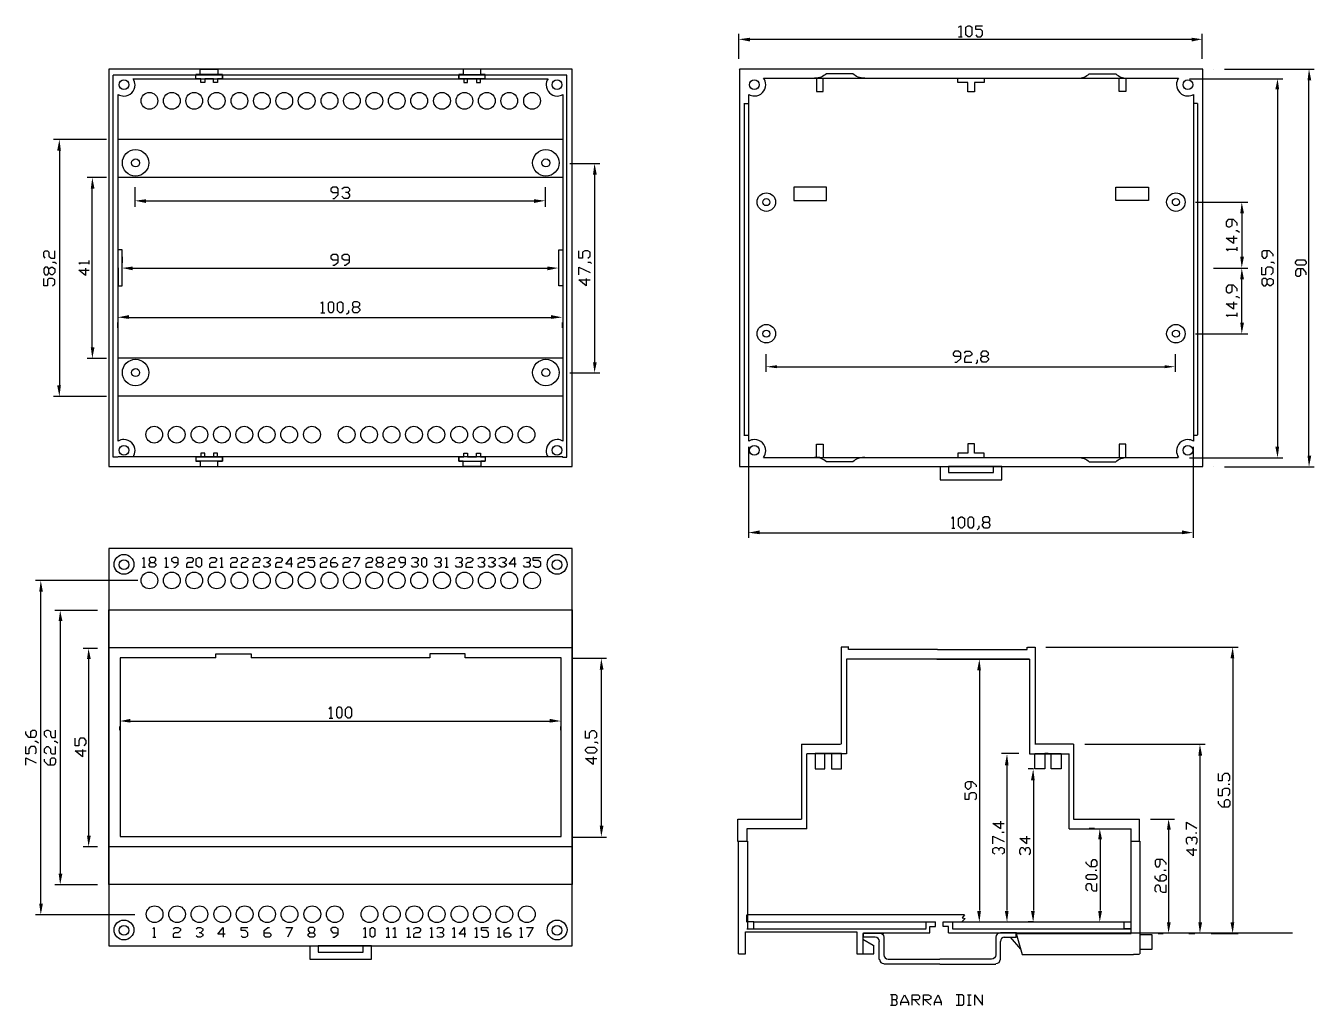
# Model space of a CAD drawing. Extents: x -39 to 253, y 29 to 251.
import ezdxf

# ---------------------------------------------------------------- set-up
doc = ezdxf.new("R2010")
doc.units = 0
doc.header["$MEASUREMENT"] = 0
doc.layers.add('LIVELLO_1', color=160, linetype='Continuous')

# ---------------------------------------------------------------- blocks, each defined once
blk = doc.blocks.new('AI9-BLK3')
at = {"layer": 'LIVELLO_1'}
for points in [[(16.93, 101.43), (16.93, 100.58), (14.39, 101.09)], [(117.01, 101.43), (117.01, 100.58), (119.38, 101.09)], [(143.26, 91.78), (144.1, 91.78), (143.59, 94.32)], [(135.97, 89.75), (136.82, 89.75), (136.48, 92.12)], [(-140.04, 75.86), (-139.19, 75.86), (-139.53, 78.4)], [(-18.63, 70.44), (-17.78, 70.44), (-18.29, 72.98)], [(-132.42, 67.23), (-131.57, 67.23), (-132.08, 69.77)], [(-119.89, 64.85), (-119.89, 64.01), (-122.43, 64.52)], [(-32, 64.85), (-32, 64.01), (-29.46, 64.52)], [(128.02, 61.64), (128.86, 61.64), (128.35, 64.18)], [(128.02, 51.82), (128.86, 51.82), (128.35, 49.28)], [(-122.94, 49.61), (-122.94, 48.77), (-125.31, 49.28)], [(-28.96, 49.61), (-28.96, 48.77), (-26.42, 49.28)], [(128.02, 46.74), (128.86, 46.74), (128.35, 49.28)], [(-123.78, 38.61), (-123.78, 37.76), (-126.32, 38.1)], [(-28.11, 38.61), (-28.11, 37.76), (-25.57, 38.1)], [(128.02, 36.91), (128.86, 36.91), (128.35, 34.37)], [(-132.42, 31.33), (-131.57, 31.33), (-132.08, 28.79)], [(-18.63, 27.94), (-17.78, 27.94), (-18.29, 25.57)], [(23.03, 27.26), (23.03, 26.59), (20.49, 26.92)], [(110.91, 27.26), (110.91, 26.59), (113.28, 26.92)], [(-140.04, 22.69), (-139.19, 22.69), (-139.53, 20.15)], [(135.97, 8.81), (136.82, 8.81), (136.48, 6.27)], [(143.26, 6.77), (144.1, 6.77), (143.59, 4.23)], [(19.13, -10.16), (19.13, -11.01), (16.59, -10.67)], [(114.81, -10.16), (114.81, -11.01), (117.35, -10.67)], [(-144.1, -24.05), (-143.26, -24.05), (-143.76, -21.51)], [(-139.7, -30.65), (-138.85, -30.65), (-139.36, -28.28)], [(-133.27, -39.29), (-132.42, -39.29), (-132.93, -36.91)], [(125.81, -39.12), (126.66, -39.12), (126.32, -36.58)], [(-17.1, -41.66), (-16.26, -41.66), (-16.76, -39.12)], [(68.41, -41.83), (69.26, -41.83), (68.92, -39.29)], [(-123.44, -52.83), (-123.44, -53.68), (-125.81, -53.34)], [(-28.45, -52.83), (-28.45, -53.68), (-25.91, -53.34)], [(74.68, -63.33), (75.52, -63.33), (75.18, -60.79)], [(118.53, -61.13), (119.38, -61.13), (118.87, -58.59)], [(80.6, -66.72), (81.45, -66.72), (81.11, -64.18)], [(111.42, -77.89), (112.27, -77.89), (111.76, -75.52)], [(-17.1, -77.05), (-16.26, -77.05), (-16.76, -79.59)], [(95.84, -80.09), (96.69, -80.09), (96.18, -77.72)], [(-133.27, -79.25), (-132.42, -79.25), (-132.93, -81.79)], [(-139.7, -87.88), (-138.85, -87.88), (-139.36, -90.42)], [(-144.1, -94.66), (-143.26, -94.66), (-143.76, -97.2)], [(68.41, -96.35), (69.26, -96.35), (68.92, -98.89)], [(74.68, -96.35), (75.52, -96.35), (75.18, -98.89)], [(80.6, -96.35), (81.45, -96.35), (81.11, -98.89)], [(95.84, -96.35), (96.69, -96.35), (96.18, -98.89)], [(111.42, -98.89), (112.27, -98.89), (111.76, -101.43)], [(118.53, -98.89), (119.38, -98.89), (118.87, -101.43)], [(125.81, -98.89), (126.66, -98.89), (126.32, -101.43)]]:
    blk.add_hatch(color=7, dxfattribs=at).paths.add_polyline_path(points)
blk = doc.blocks.new('AI9-BLK2')
at = {"layer": 'LIVELLO_1', "color": 7}
for p, q in [((15.62, 103.52), (15.62, 109.11)), ((65.41, 108.43), (66.25, 108.43)), ((120.61, 103.52), (120.61, 109.11)), ((18.16, 107.92), (118.24, 107.92)), ((120.61, 107.92), (120.61, 107.92)), ((15.62, 101.15), (15.62, 101.15)), ((120.61, 101.15), (120.61, 101.15)), ((123.15, 101.15), (123.15, 101.15)), ((125.69, 101.15), (146.01, 101.15)), ((144.82, 101.15), (144.82, 101.15)), ((-121.6, 98.96), (-27.58, 98.96)), ((21.25, 99.11), (115.27, 99.11)), ((115.19, 98.95), (115.19, 98.95)), ((117.73, 98.95), (138.9, 98.95)), ((137.71, 96.58), (137.71, 15.63)), ((144.82, 13.6), (144.82, 98.61)), ((-124.97, 16.9), (-124.97, 95.42)), ((-24.21, 95.42), (-24.21, 16.9)), ((17.88, 16.9), (17.88, 95.42)), ((118.64, 95.42), (118.64, 16.9)), ((16.81, 93.36), (17.82, 93.36)), ((16.89, 18.29), (16.89, 93.39)), ((119.59, 93.36), (118.58, 93.36)), ((119.64, 18.29), (119.64, 93.39)), ((-127.63, 85.23), (-139.66, 85.23)), ((-125.09, 85.23), (-125.09, 85.23)), ((-138.3, 82.69), (-138.3, 29.52)), ((-25.19, 79.81), (-25.19, 79.81)), ((-22.65, 79.81), (-15.87, 79.81)), ((-127.63, 76.59), (-132.04, 76.59)), ((-130.85, 76.59), (-130.85, 76.59)), ((-125.09, 76.59), (-125.09, 76.59)), ((-121.2, 76.76), (-121.2, 76.76)), ((-28.23, 76.76), (-28.23, 76.76)), ((-17.06, 77.27), (-17.06, 34.77)), ((-130.85, 38.16), (-130.85, 74.05)), ((-121.2, 74.39), (-121.2, 69.99)), ((-28.23, 74.39), (-28.23, 69.99)), ((-118.66, 71.34), (-30.77, 71.34)), ((-28.23, 71.34), (-28.23, 71.34)), ((116.71, 71.01), (116.71, 71.01)), ((119.09, 71.01), (130.94, 71.01)), ((129.58, 68.47), (129.58, 58.64)), ((-124.08, 58.64), (-124.08, 57.29)), ((-25.19, 58.64), (-25.19, 57.29)), ((128.57, 60), (128.57, 60.85)), ((-131.53, 56.95), (-131.53, 57.8)), ((-124.08, 56.1), (-124.08, 56.1)), ((-121.71, 56.1), (-27.73, 56.1)), ((-25.19, 56.1), (-25.19, 56.1)), ((120.61, 56.1), (120.61, 56.1)), ((120.61, 56.1), (120.61, 56.1)), ((123.15, 56.1), (130.94, 56.1)), ((123.15, 56.1), (130.94, 56.1)), ((129.58, 56.1), (129.58, 56.1)), ((129.58, 56.1), (129.58, 56.1)), ((129.58, 43.74), (129.58, 53.56)), ((-125.09, 44.93), (-125.09, 44.93)), ((-122.55, 44.93), (-26.88, 44.93)), ((-79.03, 45.94), (-78.19, 45.94)), ((-24.34, 44.93), (-24.34, 44.93)), ((128.57, 45.1), (128.57, 45.94)), ((-125.09, 42.56), (-125.09, 43.74)), ((-24.34, 42.56), (-24.34, 43.74)), ((116.71, 41.2), (116.71, 41.2)), ((119.09, 41.2), (130.94, 41.2)), ((21.72, 39), (21.72, 39)), ((114.51, 39), (114.51, 39)), ((-127.63, 35.62), (-132.04, 35.62)), ((-125.09, 35.62), (-125.09, 35.62)), ((21.72, 36.63), (21.72, 32.57)), ((114.51, 36.63), (114.51, 32.57)), ((-25.19, 32.4), (-25.19, 32.4)), ((-22.65, 32.4), (-15.87, 32.4)), ((-17.06, 32.4), (-17.06, 32.4)), ((24.26, 33.75), (112.14, 33.75)), ((114.51, 33.75), (114.51, 33.75)), ((-127.63, 26.98), (-139.66, 26.98)), ((-138.3, 26.98), (-138.3, 26.98)), ((-125.09, 26.98), (-125.09, 26.98)), ((17.82, 18.17), (16.81, 18.17)), ((17.82, 18.17), (17.82, 18.17)), ((119.59, 18.17), (118.58, 18.17)), ((118.58, 18.17), (118.58, 18.17)), ((17.82, 15.63), (17.82, -5.02)), ((118.58, 15.63), (118.58, -5.02)), ((-24.22, 13.36), (-124.97, 13.36)), ((115.19, 13.09), (21.21, 13.09)), ((115.19, 13.09), (115.19, 13.09)), ((117.73, 13.09), (138.9, 13.09)), ((137.71, 13.09), (137.71, 13.09)), ((123.15, 11.06), (123.15, 11.06)), ((125.69, 11.06), (146.01, 11.06)), ((63.88, -2.82), (64.56, -2.82)), ((20.36, -3.84), (116.04, -3.84)), ((118.58, -3.84), (118.58, -3.84)), ((-119.51, -11.63), (-118.83, -11.63)), ((-114.43, -11.63), (-113.58, -11.63)), ((-101.89, -11.63), (-101.22, -11.63)), ((-50.93, -11.63), (-50.25, -11.63)), ((-120.52, -14.68), (-143.72, -14.68)), ((-142.53, -14.68), (-142.53, -14.68)), ((-142.53, -87.83), (-142.53, -17.22)), ((-117.98, -14.68), (-117.98, -14.68)), ((-129.67, -21.45), (-139.32, -21.45)), ((-127.13, -21.45), (-127.13, -21.45)), ((-138.13, -23.82), (-138.13, -81.06)), ((-129.67, -30.09), (-132.88, -30.09)), ((-127.13, -30.09), (-127.13, -30.09)), ((82.68, -29.75), (82.68, -29.75)), ((85.22, -29.75), (128.74, -29.75)), ((-131.7, -32.46), (-131.7, -72.42)), ((-54.35, -32.17), (-94.83, -32.17)), ((-24.68, -32.29), (-24.68, -32.29)), ((-22.14, -32.29), (-14.35, -32.29)), ((-15.53, -34.83), (-15.53, -70.22)), ((81.49, -32.46), (40.01, -32.46)), ((68.55, -32.44), (68.94, -32.44)), ((70.19, -34.94), (70.19, -89.44)), ((70.99, -32.46), (70.99, -32.46)), ((127.55, -32.29), (127.55, -92.06)), ((-124.59, -46.17), (-124.59, -46.17)), ((-122.21, -46.51), (-27.22, -46.51)), ((-77.17, -45.83), (-76.33, -45.83)), ((-24.68, -46.17), (-24.68, -46.17)), ((-24.68, -46.51), (-24.68, -46.51)), ((-124.59, -48.54), (-124.59, -47.7)), ((-24.68, -48.54), (-24.68, -47.7)), ((29.85, -51.76), (29.85, -68.69)), ((29.85, -51.76), (38.65, -51.76)), ((91.48, -51.76), (82.68, -51.76)), ((91.48, -51.76), (91.48, -68.69)), ((91.48, -51.76), (91.48, -51.76)), ((94.02, -51.76), (121.29, -51.76)), ((31.03, -70.9), (31.03, -53.96)), ((79.05, -53.84), (75.19, -53.84)), ((76.41, -53.96), (76.41, -53.96)), ((81.49, -53.96), (81.49, -53.96)), ((90.47, -70.9), (90.47, -53.96)), ((120.1, -54.3), (120.1, -92.06)), ((76.43, -89.44), (76.43, -56.34)), ((82.44, -57.34), (81.17, -57.34)), ((84.88, -57.35), (84.88, -57.35)), ((82.42, -59.84), (82.42, -89.44)), ((126.87, -60.9), (126.54, -60.9)), ((91.48, -68.69), (106.39, -68.69)), ((106.39, -73.77), (106.39, -68.69)), ((106.39, -68.69), (106.39, -68.69)), ((108.93, -68.69), (114.34, -68.69)), ((-24.68, -72.76), (-24.68, -72.76)), ((-22.14, -72.76), (-14.35, -72.76)), ((-15.53, -72.76), (-15.53, -72.76)), ((31.03, -70.9), (17.49, -70.9)), ((17.49, -70.9), (17.49, -73.77)), ((75.74, -71.74), (75.23, -71.74)), ((90.47, -70.9), (104.52, -70.9)), ((95.01, -70.74), (96.26, -70.74)), ((97.41, -70.9), (97.41, -70.9)), ((104.52, -73.77), (104.52, -70.9)), ((112.99, -71.06), (112.99, -92.06)), ((119.42, -71.91), (119.09, -71.91)), ((-129.67, -74.96), (-132.88, -74.96)), ((-131.7, -74.96), (-131.7, -74.96)), ((-127.13, -74.96), (-127.13, -74.96)), ((97.51, -73.24), (97.51, -89.44)), ((96.73, -80.38), (96.39, -80.38)), ((112.48, -80.38), (111.97, -80.38)), ((-129.67, -83.6), (-139.32, -83.6)), ((-138.13, -83.6), (-138.13, -83.6)), ((-127.13, -83.6), (-127.13, -83.6)), ((-121.2, -90.37), (-143.72, -90.37)), ((-118.66, -90.37), (-118.66, -90.37)), ((17.49, -92.06), (17.49, -90.37)), ((19.07, -91.94), (60.2, -91.94)), ((61.9, -91.94), (102.93, -91.94)), ((68.55, -91.94), (68.94, -91.94)), ((70.15, -92.06), (70.15, -92.06)), ((70.99, -92.06), (70.99, -92.06)), ((74.89, -92.06), (74.89, -92.06)), ((77.39, -91.94), (77.68, -91.94)), ((82.44, -91.94), (81.17, -91.94)), ((82.34, -92.06), (82.34, -92.06)), ((84.88, -92.06), (84.88, -92.06)), ((95.01, -91.94), (96.26, -91.94)), ((97.41, -92.06), (97.41, -92.06)), ((-117.13, -95.45), (-116.46, -95.45)), ((-69.38, -95.45), (-68.71, -95.45)), ((-64.3, -95.45), (-63.46, -95.45)), ((-62.78, -95.45), (-61.93, -95.45)), ((-59.56, -95.45), (-58.71, -95.45)), ((-54.31, -95.45), (-53.63, -95.45)), ((-49.23, -95.45), (-48.55, -95.45)), ((-44.15, -95.45), (-43.47, -95.45)), ((-39.07, -95.45), (-38.23, -95.45)), ((-33.99, -95.45), (-33.31, -95.45)), ((17.49, -93.59), (18.5, -93.59)), ((17.57, -93.54), (58.05, -93.54)), ((43.73, -94.6), (43.73, -95.45)), ((48.47, -94.6), (43.73, -94.6)), ((43.73, -95.45), (43.73, -99.34)), ((46.44, -95.45), (43.73, -95.45)), ((46.1, -97.31), (43.73, -95.96)), ((63.15, -94.44), (78.54, -94.44)), ((70.35, -94.44), (141.1, -94.44)), ((75.74, -95.45), (78.45, -95.45)), ((77.09, -95.45), (79.46, -98.16)), ((78.45, -94.6), (79.8, -99.34)), ((78.45, -95.45), (78.45, -94.6)), ((110.62, -94.6), (111.8, -94.6)), ((112.99, -94.6), (112.99, -94.6)), ((117.56, -94.6), (118.92, -94.6)), ((120.1, -94.6), (120.1, -94.6)), ((120.1, -94.6), (120.1, -94.6)), ((122.64, -94.6), (128.74, -94.6)), ((127.55, -94.6), (127.55, -94.6)), ((42.36, -99.24), (43.86, -99.24)), ((47.46, -100.53), (47.46, -96.46)), ((74.89, -100.53), (74.89, -96.46)), ((61.17, -101.54), (48.47, -101.54)), ((61.17, -101.54), (73.87, -101.54)), ((79.8, -99.34), (81.49, -99.34)), ((81.49, -99.34), (105.03, -99.34)), ((106.39, -99.34), (105.03, -99.34)), ((50.34, -108.49), (50.34, -110.86)), ((52.37, -110.18), (54.06, -110.18)), ((55.42, -109.67), (56.6, -110.86)), ((57.79, -109.67), (59.14, -110.86)), ((59.99, -110.18), (61.51, -110.18)), ((65.41, -108.49), (65.41, -110.86)), ((67.44, -108.49), (68.29, -108.49)), ((67.44, -110.86), (68.29, -110.86)), ((67.78, -108.49), (67.78, -110.86))]:
    blk.add_line(p, q, dxfattribs=at)
for points in [[(65.41, 110.63), (65.91, 110.97), (65.91, 108.43)], [(69.3, 108.94), (69.64, 108.43), (70.49, 108.43), (70.83, 108.94), (70.83, 109.78), (70.49, 110.12), (69.3, 110.12), (69.3, 110.97), (70.83, 110.97)], [(-125.09, 13.26), (-126.11, 13.26), (-126.11, 99.79)], [(-24.34, 13.26), (-23.32, 13.26), (-23.32, 99.79), (-126.11, 99.79)], [(-107.38, 98.96), (-107.38, 99.96), (-106.38, 99.96), (-106.38, 101.16), (-102.38, 101.16), (-102.38, 99.96), (-101.38, 99.96), (-101.38, 98.96), (-102.48, 98.96), (-102.48, 98.16), (-103.38, 98.16), (-103.38, 98.96), (-105.38, 98.96), (-105.38, 98.16), (-106.28, 98.16), (-106.28, 98.96), (-107.38, 98.96), (-101.38, 98.96), (-101.38, 99.96), (-107.38, 99.96)], [(-41.8, 98.96), (-41.8, 99.96), (-42.8, 99.96), (-42.8, 101.16), (-46.8, 101.16), (-46.8, 99.96), (-47.8, 99.96), (-47.8, 98.96), (-46.7, 98.96), (-46.7, 98.16), (-45.8, 98.16), (-45.8, 98.96), (-43.8, 98.96), (-43.8, 98.16), (-42.9, 98.16), (-42.9, 98.96), (-41.8, 98.96), (-47.8, 98.96), (-47.8, 99.96), (-41.8, 99.96)], [(33.98, 99.11), (33.23, 99.11), (33.23, 96.11), (34.73, 96.11), (34.73, 99.11)], [(68.26, 99.11), (71.26, 99.11), (71.26, 98.11), (69.01, 98.11), (69.01, 96.01), (67.51, 96.01), (67.51, 98.11), (65.26, 98.11), (65.26, 99.11)], [(102.55, 99.11), (103.3, 99.11), (103.3, 96.11), (101.8, 96.11), (101.8, 99.11)], [(-76.33, 71.85), (-75.99, 71.85), (-75.14, 72.7), (-75.14, 74.05), (-75.48, 74.39), (-76.33, 74.39), (-76.83, 74.05), (-76.83, 73.55), (-76.33, 73.21), (-75.14, 73.21)], [(-74.29, 74.05), (-73.79, 74.39), (-72.94, 74.39), (-72.6, 74.05), (-72.6, 73.55), (-72.94, 73.21), (-73.45, 73.21)], [(-72.94, 73.21), (-72.6, 72.7), (-72.6, 72.36), (-72.94, 71.85), (-73.79, 71.85), (-74.29, 72.36)], [(128.57, 65.76), (128.57, 66.26), (127.72, 67.11), (126.54, 67.11), (126.03, 66.6), (126.03, 65.76), (126.54, 65.42), (126.87, 65.42), (127.38, 65.76), (127.38, 67.11)], [(128.23, 64.57), (128.57, 64.57), (129.08, 64.23)], [(127.72, 63.39), (127.72, 61.69), (126.03, 62.88), (128.57, 62.88)], [(-141.52, 58.31), (-141.86, 58.81), (-141.86, 59.66), (-141.52, 60), (-141.01, 60), (-140.67, 59.66), (-140.67, 58.81), (-140.16, 58.31), (-139.32, 58.31), (-139.32, 60)], [(-124.97, 56.16), (-124.97, 52.06), (-124.07, 52.06), (-124.07, 60.26), (-124.97, 60.26)], [(-76.33, 56.78), (-75.99, 56.78), (-75.14, 57.46), (-75.14, 58.81), (-75.48, 59.15), (-76.33, 59.15), (-76.83, 58.81), (-76.83, 58.31), (-76.33, 57.97), (-75.14, 57.97)], [(-73.79, 56.78), (-73.45, 56.78), (-72.6, 57.46), (-72.6, 58.81), (-72.94, 59.15), (-73.79, 59.15), (-74.29, 58.81), (-74.29, 58.31), (-73.79, 57.97), (-72.6, 57.97)], [(-24.21, 56.16), (-24.21, 52.06), (-25.11, 52.06), (-25.11, 60.26), (-24.21, 60.26)], [(-18.58, 58.31), (-18.07, 58.81), (-18.07, 59.66), (-18.58, 60), (-19.26, 60), (-19.77, 59.66), (-19.77, 58.31), (-20.61, 58.31), (-20.61, 60)], [(126.54, 60), (126.03, 60.34), (128.57, 60.34)], [(136.7, 58.81), (136.7, 59.15), (135.85, 60), (134.49, 60), (134.16, 59.66), (134.16, 58.81), (134.49, 58.31), (135, 58.31), (135.34, 58.81), (135.34, 60)], [(-139.32, 55.09), (-139.83, 54.58), (-140.16, 54.58), (-140.67, 55.09), (-140.67, 55.94), (-141.01, 56.27), (-141.52, 56.27), (-141.86, 55.94), (-141.86, 55.09), (-141.52, 54.58), (-141.01, 54.58), (-140.67, 55.09)], [(-140.67, 55.94), (-140.16, 56.27), (-139.83, 56.27), (-139.32, 55.94), (-139.32, 55.09)], [(-139.83, 57.46), (-139.32, 57.46), (-138.98, 57.12)], [(-133.56, 56.95), (-133.9, 57.29), (-131.53, 57.29)], [(-132.37, 56.1), (-132.37, 54.41), (-133.9, 55.6), (-131.53, 55.6)], [(-20.61, 54.58), (-20.61, 56.27), (-18.07, 55.09)], [(-18.58, 57.46), (-18.07, 57.46), (-17.74, 57.12)], [(136.19, 54.58), (136.7, 55.09), (136.7, 55.94), (136.19, 56.27), (135.34, 56.27), (135, 55.94), (135, 54.58), (134.16, 54.58), (134.16, 56.27)], [(136.19, 57.46), (136.7, 57.46), (137.03, 57.12)], [(144.15, 54.58), (144.15, 55.09), (143.47, 55.94), (142.11, 55.94), (141.78, 55.43), (141.78, 54.58), (142.11, 54.24), (142.62, 54.24), (142.96, 54.58), (142.96, 55.94)], [(-139.83, 52.04), (-139.32, 52.55), (-139.32, 53.4), (-139.83, 53.73), (-140.67, 53.73), (-141.01, 53.4), (-141.01, 52.04), (-141.86, 52.04), (-141.86, 53.73)], [(-18.92, 53.73), (-18.92, 52.04), (-20.61, 53.4), (-18.07, 53.4)], [(136.7, 52.55), (136.19, 52.04), (135.85, 52.04), (135.34, 52.55), (135.34, 53.4), (135, 53.73), (134.49, 53.73), (134.16, 53.4), (134.16, 52.55), (134.49, 52.04), (135, 52.04), (135.34, 52.55)], [(135.34, 53.4), (135.85, 53.73), (136.19, 53.73), (136.7, 53.4), (136.7, 52.55)], [(128.57, 50.86), (128.57, 51.36), (127.72, 52.21), (126.54, 52.21), (126.03, 51.7), (126.03, 50.86), (126.54, 50.52), (126.87, 50.52), (127.38, 50.86), (127.38, 52.21)], [(128.23, 49.67), (128.57, 49.67), (129.08, 49.33)], [(-79.03, 48.15), (-78.7, 48.48), (-78.7, 45.94)], [(-71.58, 45.94), (-71.92, 46.45), (-71.92, 46.79), (-71.58, 47.3), (-70.74, 47.3), (-70.23, 47.64), (-70.23, 48.15), (-70.74, 48.48), (-71.58, 48.48), (-71.92, 48.15), (-71.92, 47.64), (-71.58, 47.3)], [(-70.74, 47.3), (-70.23, 46.79), (-70.23, 46.45), (-70.74, 45.94), (-71.58, 45.94)], [(127.72, 48.48), (127.72, 46.79), (126.03, 47.98), (128.57, 47.98)], [(-72.77, 46.45), (-72.77, 45.94), (-73.28, 45.61)], [(126.54, 45.1), (126.03, 45.44), (128.57, 45.44)], [(64.56, 34.77), (65.07, 34.77), (65.91, 35.62), (65.91, 36.8), (65.41, 37.31), (64.56, 37.31), (64.22, 36.8), (64.22, 36.46), (64.56, 36.12), (65.91, 36.12)], [(66.76, 36.8), (67.1, 37.31), (67.95, 37.31), (68.45, 36.8), (68.45, 36.46), (67.95, 36.12), (67.1, 36.12), (66.76, 35.62), (66.76, 34.77), (68.45, 34.77)], [(69.64, 35.28), (69.64, 34.77), (69.3, 34.43)], [(70.83, 34.77), (70.49, 35.28), (70.49, 35.62), (70.83, 36.12), (71.67, 36.12), (72.18, 36.46), (72.18, 36.8), (71.67, 37.31), (70.83, 37.31), (70.49, 36.8), (70.49, 36.46), (70.83, 36.12)], [(71.67, 36.12), (72.18, 35.62), (72.18, 35.28), (71.67, 34.77), (70.83, 34.77)], [(33.98, 13.21), (33.23, 13.21), (33.23, 16.21), (34.73, 16.21), (34.73, 13.21)], [(68.26, 13.21), (71.26, 13.21), (71.26, 14.21), (69.01, 14.21), (69.01, 16.31), (67.51, 16.31), (67.51, 14.21), (65.26, 14.21), (65.26, 13.21)], [(102.55, 13.21), (103.3, 13.21), (103.3, 16.21), (101.8, 16.21), (101.8, 13.21)], [(-107.38, 13.36), (-107.38, 12.36), (-106.38, 12.36), (-106.38, 11.16), (-102.38, 11.16), (-102.38, 12.36), (-101.38, 12.36), (-101.38, 13.36), (-102.48, 13.36), (-102.48, 14.16), (-103.38, 14.16), (-103.38, 13.36), (-105.38, 13.36), (-105.38, 14.16), (-106.28, 14.16), (-106.28, 13.36), (-107.38, 13.36), (-101.38, 13.36), (-101.38, 12.36), (-107.38, 12.36)], [(-41.8, 13.36), (-41.8, 12.36), (-42.8, 12.36), (-42.8, 11.16), (-46.8, 11.16), (-46.8, 12.36), (-47.8, 12.36), (-47.8, 13.36), (-46.7, 13.36), (-46.7, 14.16), (-45.8, 14.16), (-45.8, 13.36), (-43.8, 13.36), (-43.8, 14.16), (-42.9, 14.16), (-42.9, 13.36), (-41.8, 13.36), (-47.8, 13.36), (-47.8, 12.36), (-41.8, 12.36)], [(61.27, 11.16), (61.27, 8.16), (75.26, 8.16), (75.26, 11.16), (73.36, 11.16), (63.16, 11.16), (63.16, 9.76), (73.36, 9.76), (73.36, 11.16)], [(63.88, -0.62), (64.22, -0.28), (64.22, -2.82)], [(69.98, -2.32), (69.98, -2.82), (69.64, -3.16)], [(71.33, -2.82), (70.83, -2.32), (70.83, -1.98), (71.33, -1.47), (72.18, -1.47), (72.52, -1.13), (72.52, -0.62), (72.18, -0.28), (71.33, -0.28), (70.83, -0.62), (70.83, -1.13), (71.33, -1.47)], [(72.18, -1.47), (72.52, -1.98), (72.52, -2.32), (72.18, -2.82), (71.33, -2.82)], [(-119.51, -9.77), (-119.17, -9.43), (-119.17, -11.63)], [(-117.64, -11.63), (-117.98, -11.29), (-117.98, -10.95), (-117.64, -10.61), (-116.8, -10.61), (-116.46, -10.1), (-116.46, -9.77), (-116.8, -9.43), (-117.64, -9.43), (-117.98, -9.77), (-117.98, -10.1), (-117.64, -10.61)], [(-116.8, -10.61), (-116.46, -10.95), (-116.46, -11.29), (-116.8, -11.63), (-117.64, -11.63)], [(-114.43, -9.77), (-114.09, -9.43), (-114.09, -11.63)], [(-112.39, -11.63), (-112.05, -11.63), (-111.38, -10.95), (-111.38, -9.77), (-111.72, -9.43), (-112.39, -9.43), (-112.9, -9.77), (-112.9, -10.1), (-112.39, -10.61), (-111.38, -10.61)], [(-109.51, -9.77), (-109.18, -9.43), (-108.33, -9.43), (-107.99, -9.77), (-107.99, -10.1), (-108.33, -10.61), (-109.18, -10.61), (-109.51, -10.95), (-109.51, -11.63), (-107.99, -11.63)], [(-104.27, -9.77), (-103.93, -9.43), (-103.08, -9.43), (-102.74, -9.77), (-102.74, -10.1), (-103.08, -10.61), (-103.93, -10.61), (-104.27, -10.95), (-104.27, -11.63), (-102.74, -11.63)], [(-101.89, -9.77), (-101.56, -9.43), (-101.56, -11.63)], [(-99.52, -9.77), (-99.19, -9.43), (-98.34, -9.43), (-98, -9.77), (-98, -10.1), (-98.34, -10.61), (-99.19, -10.61), (-99.52, -10.95), (-99.52, -11.63), (-98, -11.63)], [(-97.15, -9.77), (-96.81, -9.43), (-96.14, -9.43), (-95.63, -9.77), (-95.63, -10.1), (-96.14, -10.61), (-96.81, -10.61), (-97.15, -10.95), (-97.15, -11.63), (-95.63, -11.63)], [(-94.44, -9.77), (-94.11, -9.43), (-93.26, -9.43), (-92.92, -9.77), (-92.92, -10.1), (-93.26, -10.61), (-94.11, -10.61), (-94.44, -10.95), (-94.44, -11.63), (-92.92, -11.63)], [(-92.07, -9.77), (-91.73, -9.43), (-91.06, -9.43), (-90.55, -9.77), (-90.55, -10.1), (-91.06, -10.61), (-91.4, -10.61)], [(-91.06, -10.61), (-90.55, -10.95), (-90.55, -11.29), (-91.06, -11.63), (-91.73, -11.63), (-92.07, -11.29)], [(-89.36, -9.77), (-89.03, -9.43), (-88.18, -9.43), (-87.84, -9.77), (-87.84, -10.1), (-88.18, -10.61), (-89.03, -10.61), (-89.36, -10.95), (-89.36, -11.63), (-87.84, -11.63)], [(-85.47, -10.95), (-86.99, -10.95), (-85.81, -9.43), (-85.81, -11.63)], [(-84.28, -9.77), (-83.78, -9.43), (-83.1, -9.43), (-82.76, -9.77), (-82.76, -10.1), (-83.1, -10.61), (-83.78, -10.61), (-84.28, -10.95), (-84.28, -11.63), (-82.76, -11.63)], [(-81.91, -11.29), (-81.57, -11.63), (-80.73, -11.63), (-80.39, -11.29), (-80.39, -10.61), (-80.73, -10.1), (-81.91, -10.1), (-81.91, -9.43), (-80.39, -9.43)], [(-79.2, -9.77), (-78.7, -9.43), (-78.02, -9.43), (-77.68, -9.77), (-77.68, -10.1), (-78.02, -10.61), (-78.7, -10.61), (-79.2, -10.95), (-79.2, -11.63), (-77.68, -11.63)], [(-76.83, -10.61), (-75.65, -10.61), (-75.31, -10.95), (-75.31, -11.29), (-75.65, -11.63), (-76.49, -11.63), (-76.83, -11.29), (-76.83, -10.1), (-76.16, -9.43), (-75.65, -9.43)], [(-74.12, -9.77), (-73.62, -9.43), (-72.94, -9.43), (-72.43, -9.77), (-72.43, -10.1), (-72.94, -10.61), (-73.62, -10.61), (-74.12, -10.95), (-74.12, -11.63), (-72.43, -11.63)], [(-71.75, -9.43), (-70.23, -9.43), (-71.41, -11.63)], [(-68.87, -9.77), (-68.37, -9.43), (-67.69, -9.43), (-67.35, -9.77), (-67.35, -10.1), (-67.69, -10.61), (-68.37, -10.61), (-68.87, -10.95), (-68.87, -11.63), (-67.35, -11.63)], [(-66.17, -11.63), (-66.5, -11.29), (-66.5, -10.95), (-66.17, -10.61), (-65.32, -10.61), (-64.98, -10.1), (-64.98, -9.77), (-65.32, -9.43), (-66.17, -9.43), (-66.5, -9.77), (-66.5, -10.1), (-66.17, -10.61)], [(-65.32, -10.61), (-64.98, -10.95), (-64.98, -11.29), (-65.32, -11.63), (-66.17, -11.63)], [(-63.79, -9.77), (-63.29, -9.43), (-62.61, -9.43), (-62.27, -9.77), (-62.27, -10.1), (-62.61, -10.61), (-63.29, -10.61), (-63.79, -10.95), (-63.79, -11.63), (-62.27, -11.63)], [(-61.09, -11.63), (-60.58, -11.63), (-59.9, -10.95), (-59.9, -9.77), (-60.24, -9.43), (-61.09, -9.43), (-61.42, -9.77), (-61.42, -10.1), (-61.09, -10.61), (-59.9, -10.61)], [(-58.55, -9.77), (-58.21, -9.43), (-57.36, -9.43), (-57.02, -9.77), (-57.02, -10.1), (-57.36, -10.61), (-57.87, -10.61)], [(-57.36, -10.61), (-57.02, -10.95), (-57.02, -11.29), (-57.36, -11.63), (-58.21, -11.63), (-58.55, -11.29)], [(-53.3, -9.77), (-52.96, -9.43), (-52.11, -9.43), (-51.77, -9.77), (-51.77, -10.1), (-52.11, -10.61), (-52.45, -10.61)], [(-52.11, -10.61), (-51.77, -10.95), (-51.77, -11.29), (-52.11, -11.63), (-52.96, -11.63), (-53.3, -11.29)], [(-50.93, -9.77), (-50.59, -9.43), (-50.59, -11.63)], [(-48.55, -9.77), (-48.22, -9.43), (-47.37, -9.43), (-47.03, -9.77), (-47.03, -10.1), (-47.37, -10.61), (-47.71, -10.61)], [(-47.37, -10.61), (-47.03, -10.95), (-47.03, -11.29), (-47.37, -11.63), (-48.22, -11.63), (-48.55, -11.29)], [(-46.18, -9.77), (-45.85, -9.43), (-45.17, -9.43), (-44.66, -9.77), (-44.66, -10.1), (-45.17, -10.61), (-45.85, -10.61), (-46.18, -10.95), (-46.18, -11.63), (-44.66, -11.63)], [(-43.47, -9.77), (-43.14, -9.43), (-42.29, -9.43), (-41.95, -9.77), (-41.95, -10.1), (-42.29, -10.61), (-42.63, -10.61)], [(-42.29, -10.61), (-41.95, -10.95), (-41.95, -11.29), (-42.29, -11.63), (-43.14, -11.63), (-43.47, -11.29)], [(-41.1, -9.77), (-40.77, -9.43), (-40.09, -9.43), (-39.58, -9.77), (-39.58, -10.1), (-40.09, -10.61), (-40.43, -10.61)], [(-40.09, -10.61), (-39.58, -10.95), (-39.58, -11.29), (-40.09, -11.63), (-40.77, -11.63), (-41.1, -11.29)], [(-38.73, -9.77), (-38.23, -9.43), (-37.55, -9.43), (-37.04, -9.77), (-37.04, -10.1), (-37.55, -10.61), (-37.89, -10.61)], [(-37.55, -10.61), (-37.04, -10.95), (-37.04, -11.29), (-37.55, -11.63), (-38.23, -11.63), (-38.73, -11.29)], [(-34.84, -10.95), (-36.36, -10.95), (-35.18, -9.43), (-35.18, -11.63)], [(-33.15, -9.77), (-32.81, -9.43), (-31.96, -9.43), (-31.62, -9.77), (-31.62, -10.1), (-31.96, -10.61), (-32.47, -10.61)], [(-31.96, -10.61), (-31.62, -10.95), (-31.62, -11.29), (-31.96, -11.63), (-32.81, -11.63), (-33.15, -11.29)], [(-30.94, -11.29), (-30.44, -11.63), (-29.76, -11.63), (-29.25, -11.29), (-29.25, -10.61), (-29.76, -10.1), (-30.94, -10.1), (-30.94, -9.43), (-29.25, -9.43)], [(-102.83, -32.17), (-102.83, -31.27), (-94.83, -31.27), (-94.83, -32.17)], [(-46.35, -32.17), (-46.35, -31.27), (-54.35, -31.27), (-54.35, -32.17)], [(40.56, -29.74), (38.81, -29.74), (38.81, -51.74)], [(60.67, -30.26), (40.51, -30.26), (40.51, -29.75)], [(60.67, -30.26), (80.99, -30.26), (80.99, -29.75)], [(81.04, -29.74), (82.79, -29.74), (82.79, -51.54)], [(-102.83, -32.17), (-124.57, -32.17), (-124.57, -72.67), (-24.61, -72.67), (-24.61, -32.17), (-46.35, -32.17)], [(40.01, -32.46), (40.01, -53.96), (31.03, -53.96)], [(60.5, -32.46), (81.49, -32.46), (81.49, -53.96), (90.47, -53.96)], [(-77.17, -43.8), (-76.83, -43.29), (-76.83, -45.83)], [(-144.74, -50.24), (-144.74, -48.88), (-144.4, -48.54), (-143.89, -48.54), (-143.55, -48.88), (-143.55, -49.73), (-143.89, -50.24), (-145.24, -50.24), (-145.92, -49.39), (-145.92, -48.88)], [(-141.18, -50.24), (-141.69, -49.73), (-141.69, -48.88), (-141.18, -48.54), (-140.84, -48.54), (-140.33, -48.88), (-140.33, -49.73), (-139.99, -50.24), (-139.15, -50.24), (-139.15, -48.54)], [(-17.06, -50.41), (-16.55, -50.07), (-16.55, -49.22), (-17.06, -48.71), (-17.74, -48.71), (-18.24, -49.22), (-18.24, -50.41), (-19.09, -50.41), (-19.09, -48.71)], [(-143.89, -53.96), (-143.55, -53.62), (-143.55, -52.78), (-143.89, -52.27), (-144.74, -52.27), (-145.24, -52.78), (-145.24, -53.96), (-145.92, -53.96), (-145.92, -52.27)], [(-143.89, -51.08), (-143.55, -51.08), (-143.04, -51.42)], [(-141.18, -53.96), (-141.69, -53.62), (-141.69, -52.78), (-141.18, -52.27), (-140.84, -52.27), (-140.33, -52.78), (-140.33, -53.62), (-139.99, -53.96), (-139.15, -53.96), (-139.15, -52.27)], [(-139.49, -51.08), (-139.15, -51.08), (-138.64, -51.42)], [(-132.71, -52.1), (-132.21, -51.59), (-132.21, -50.91), (-132.71, -50.41), (-133.56, -50.41), (-133.9, -50.91), (-133.9, -52.1), (-134.75, -52.1), (-134.75, -50.41)], [(-17.06, -51.25), (-16.55, -51.25), (-16.21, -51.59)], [(-145.92, -56.5), (-145.92, -54.81), (-143.55, -55.99)], [(-140.33, -56.5), (-140.33, -55.15), (-139.99, -54.81), (-139.49, -54.81), (-139.15, -55.15), (-139.15, -55.99), (-139.49, -56.5), (-140.84, -56.5), (-141.69, -55.66), (-141.69, -55.15)], [(-133.05, -52.95), (-133.05, -54.64), (-134.75, -53.28), (-132.21, -53.28)], [(-17.4, -54.64), (-17.4, -56.33), (-19.09, -54.98), (-16.55, -54.98)], [(35.91, -53.84), (36.66, -53.84), (36.66, -57.34), (38.91, -57.34), (38.91, -53.84), (32.91, -53.84), (32.91, -57.34), (35.16, -57.34), (35.16, -53.84)], [(85.69, -53.84), (84.94, -53.84), (84.94, -57.34), (82.69, -57.34), (82.69, -53.84), (88.69, -53.84), (88.69, -57.34), (86.44, -57.34), (86.44, -53.84)], [(126.54, -60.06), (126.87, -59.72), (126.87, -58.87), (126.54, -58.36), (125.69, -58.36), (125.18, -58.87), (125.18, -60.06), (124.33, -60.06), (124.33, -58.36)], [(69.47, -61.41), (69.47, -61.07), (68.62, -60.23), (67.44, -60.23), (66.93, -60.57), (66.93, -61.41), (67.44, -61.92), (67.78, -61.92), (68.29, -61.41), (68.29, -60.23)], [(69.13, -64.29), (69.47, -63.95), (69.47, -63.11), (69.13, -62.77), (68.29, -62.77), (67.78, -63.11), (67.78, -64.29), (66.93, -64.29), (66.93, -62.77)], [(126.54, -63.44), (126.87, -62.94), (126.87, -62.09), (126.54, -61.75), (125.69, -61.75), (125.18, -62.09), (125.18, -63.44), (124.33, -63.44), (124.33, -61.75)], [(125.69, -65.98), (125.69, -64.63), (126.03, -64.29), (126.54, -64.29), (126.87, -64.63), (126.87, -65.48), (126.54, -65.98), (125.18, -65.98), (124.33, -65.14), (124.33, -64.63)], [(15.45, -73.77), (15.45, -68.69), (29.85, -68.69)], [(74.89, -69.2), (74.89, -70.9), (73.2, -69.71), (75.74, -69.71)], [(117.05, -71.06), (117.05, -69.37), (119.42, -70.73)], [(73.2, -74.28), (73.2, -72.59), (75.74, -73.77)], [(80.82, -72.59), (80.82, -74.28), (79.29, -73.1), (81.66, -73.1)], [(117.39, -74.45), (117.05, -73.94), (117.05, -73.1), (117.39, -72.76), (117.9, -72.76), (118.24, -73.1), (118.24, -73.6)], [(118.24, -73.1), (118.58, -72.76), (119.09, -72.76), (119.42, -73.1), (119.42, -73.94), (119.09, -74.45)], [(15.57, -99.24), (15.57, -73.74), (17.57, -73.74), (17.57, -93.54)], [(64.05, -93.54), (104.53, -93.54), (104.53, -73.74), (106.53, -73.74), (106.53, -99.24)], [(73.7, -76.65), (73.2, -76.31), (73.2, -75.47), (73.7, -75.13), (74.04, -75.13), (74.55, -75.47), (74.55, -75.81)], [(74.55, -75.47), (74.89, -75.13), (75.23, -75.13), (75.74, -75.47), (75.74, -76.31), (75.23, -76.65)], [(79.63, -76.82), (79.29, -76.31), (79.29, -75.64), (79.63, -75.13), (79.97, -75.13), (80.48, -75.64), (80.48, -75.98)], [(80.48, -75.64), (80.82, -75.13), (81.32, -75.13), (81.66, -75.64), (81.66, -76.31), (81.32, -76.82)], [(118.58, -75.3), (118.58, -76.99), (117.05, -75.64), (119.42, -75.64)], [(95.55, -79.53), (95.55, -78.35), (95.89, -77.84), (96.39, -77.84), (96.73, -78.35), (96.73, -79.19), (96.39, -79.53), (95.21, -79.53), (94.36, -78.68), (94.36, -78.35)], [(112.48, -79.02), (112.48, -78.68), (111.63, -77.84), (110.28, -77.84), (109.94, -78.18), (109.94, -79.02), (110.28, -79.53), (110.79, -79.53), (111.13, -79.02), (111.13, -77.84)], [(111.13, -82.75), (111.13, -81.56), (111.63, -81.22), (111.97, -81.22), (112.48, -81.56), (112.48, -82.41), (111.97, -82.75), (110.79, -82.75), (109.94, -82.07), (109.94, -81.56)], [(94.7, -84.95), (94.36, -84.61), (94.36, -83.76), (94.7, -83.26), (95.21, -83.26), (95.55, -83.76), (95.55, -84.61), (95.89, -84.95), (96.73, -84.95), (96.73, -83.26)], [(110.28, -85.29), (109.94, -84.95), (109.94, -84.1), (110.28, -83.6), (110.79, -83.6), (111.13, -84.1), (111.13, -84.95), (111.63, -85.29), (112.48, -85.29), (112.48, -83.6)], [(17.57, -91.94), (17.57, -90.34), (66.8, -90.34)], [(66.76, -90.37), (66.25, -91.05), (66.93, -91.22), (66.08, -92.06)], [(-117.13, -93.59), (-116.8, -93.25), (-116.8, -95.45)], [(-112.56, -93.59), (-112.05, -93.25), (-111.38, -93.25), (-110.87, -93.59), (-110.87, -93.92), (-111.38, -94.43), (-112.05, -94.43), (-112.56, -94.77), (-112.56, -95.45), (-110.87, -95.45)], [(-107.31, -93.59), (-106.97, -93.25), (-106.3, -93.25), (-105.79, -93.59), (-105.79, -93.92), (-106.3, -94.43), (-106.64, -94.43)], [(-100.71, -94.77), (-102.4, -94.77), (-101.22, -93.25), (-101.22, -95.45)], [(-97.15, -95.11), (-96.81, -95.45), (-96.14, -95.45), (-95.63, -95.11), (-95.63, -94.43), (-96.14, -93.92), (-97.15, -93.92), (-97.15, -93.25), (-95.63, -93.25)], [(-91.9, -94.43), (-90.72, -94.43), (-90.38, -94.77), (-90.38, -95.11), (-90.72, -95.45), (-91.57, -95.45), (-91.9, -95.11), (-91.9, -93.92), (-91.06, -93.25), (-90.72, -93.25)], [(-86.99, -93.25), (-85.47, -93.25), (-86.65, -95.45)], [(-81.57, -95.45), (-81.91, -95.11), (-81.91, -94.77), (-81.57, -94.43), (-80.73, -94.43), (-80.39, -93.92), (-80.39, -93.59), (-80.73, -93.25), (-81.57, -93.25), (-81.91, -93.59), (-81.91, -93.92), (-81.57, -94.43)], [(-76.33, -95.45), (-75.99, -95.45), (-75.14, -94.77), (-75.14, -93.59), (-75.65, -93.25), (-76.33, -93.25), (-76.83, -93.59), (-76.83, -93.92), (-76.33, -94.43), (-75.14, -94.43)], [(-69.38, -93.59), (-69.04, -93.25), (-69.04, -95.45)], [(-64.3, -93.59), (-63.79, -93.25), (-63.79, -95.45)], [(-62.78, -93.59), (-62.27, -93.25), (-62.27, -95.45)], [(-59.56, -93.59), (-59.22, -93.25), (-59.22, -95.45)], [(-58.04, -93.59), (-57.53, -93.25), (-56.85, -93.25), (-56.51, -93.59), (-56.51, -93.92), (-56.85, -94.43), (-57.53, -94.43), (-58.04, -94.77), (-58.04, -95.45), (-56.51, -95.45)], [(-54.31, -93.59), (-53.97, -93.25), (-53.97, -95.45)], [(-52.79, -93.59), (-52.45, -93.25), (-51.6, -93.25), (-51.26, -93.59), (-51.26, -93.92), (-51.6, -94.43), (-52.11, -94.43)], [(-49.23, -93.59), (-48.89, -93.25), (-48.89, -95.45)], [(-46.18, -94.77), (-47.71, -94.77), (-46.52, -93.25), (-46.52, -95.45)], [(-44.15, -93.59), (-43.81, -93.25), (-43.81, -95.45)], [(-42.63, -95.11), (-42.29, -95.45), (-41.44, -95.45), (-41.1, -95.11), (-41.1, -94.43), (-41.44, -93.92), (-42.63, -93.92), (-42.63, -93.25), (-41.1, -93.25)], [(-39.07, -93.59), (-38.73, -93.25), (-38.73, -95.45)], [(-37.55, -94.43), (-36.36, -94.43), (-36.02, -94.77), (-36.02, -95.11), (-36.36, -95.45), (-37.21, -95.45), (-37.55, -95.11), (-37.55, -93.92), (-36.7, -93.25), (-36.36, -93.25)], [(-33.99, -93.59), (-33.65, -93.25), (-33.65, -95.45)], [(-32.47, -93.25), (-30.94, -93.25), (-32.13, -95.45)], [(17.57, -93.54), (19.07, -93.54), (19.07, -91.94), (17.57, -91.94)], [(58.05, -93.48), (58.05, -91.94), (60.2, -91.94)], [(58.95, -94.44), (58.95, -93.04), (60.2, -93.04), (60.2, -91.94)], [(63.15, -94.44), (63.15, -93.04), (61.9, -93.04), (61.9, -91.94)], [(61.9, -91.94), (64.05, -91.94), (64.05, -93.54)], [(104.53, -93.54), (102.93, -93.54), (102.93, -91.94), (104.53, -91.94)], [(-106.3, -94.43), (-105.79, -94.77), (-105.79, -95.11), (-106.3, -95.45), (-106.97, -95.45), (-107.31, -95.11)], [(-80.73, -94.43), (-80.39, -94.77), (-80.39, -95.11), (-80.73, -95.45), (-81.57, -95.45)], [(-51.6, -94.43), (-51.26, -94.77), (-51.26, -95.11), (-51.6, -95.45), (-52.45, -95.45), (-52.79, -95.11)], [(15.57, -99.24), (17.17, -99.24), (17.17, -94.24), (42.36, -94.24), (42.36, -99.24)], [(43.86, -95.44), (43.86, -94.44), (58.95, -94.44)], [(78.45, -94.6), (104.52, -94.6), (104.52, -93.59)], [(106.39, -98.16), (109.26, -98.16), (109.26, -94.94), (106.39, -94.94)], [(-81.59, -97.42), (-81.59, -100.42), (-67.59, -100.42), (-67.59, -97.42), (-69.49, -97.42), (-79.69, -97.42), (-79.69, -98.82), (-69.49, -98.82), (-69.49, -97.42)], [(43.86, -99.24), (46.26, -99.24), (46.26, -97.24)], [(51.18, -109.67), (51.52, -109.33), (51.52, -108.83), (51.18, -108.49), (50, -108.49)], [(50, -110.86), (51.18, -110.86), (51.52, -110.52), (51.52, -110.18), (51.18, -109.67), (50.34, -109.67)], [(52.37, -110.86), (52.37, -110.18), (53.21, -108.49), (54.06, -110.18), (54.06, -110.86)], [(54.91, -110.86), (54.91, -108.49), (56.26, -108.49), (56.6, -108.83), (56.6, -109.33), (56.26, -109.67), (54.91, -109.67)], [(57.45, -110.86), (57.45, -108.49), (58.63, -108.49), (59.14, -108.83), (59.14, -109.33), (58.63, -109.67), (57.45, -109.67)], [(59.99, -110.86), (59.99, -110.18), (60.83, -108.49), (61.51, -110.18), (61.51, -110.86)], [(64.9, -110.86), (66.25, -110.86), (66.59, -110.52), (66.59, -108.83), (66.25, -108.49), (64.9, -108.49)], [(69.13, -110.86), (69.13, -108.49), (70.83, -110.86), (70.83, -108.49)]]:
    blk.add_lwpolyline(points, dxfattribs=at)
for points in [[(67.61, 108.43), (67.1, 108.94), (67.1, 110.63), (67.61, 110.97), (67.95, 110.97), (68.45, 110.63), (68.45, 108.94), (67.95, 108.43)], [(-127.07, 11.16), (-22.11, 11.16), (-22.11, 101.16), (-127.07, 101.16)], [(15.79, 11.16), (120.74, 11.16), (120.74, 101.16), (15.79, 101.16)], [(-24.21, 27.06), (-124.97, 27.06), (-124.97, 85.26), (-24.21, 85.26)], [(-124.97, 76.66), (-24.21, 76.66), (-24.21, 35.66), (-124.97, 35.66)], [(28.08, 71.41), (35.48, 71.41), (35.48, 74.41), (28.08, 74.41)], [(108.44, 71.41), (101.05, 71.41), (101.05, 74.41), (108.44, 74.41)], [(144.15, 57.12), (143.81, 56.78), (142.11, 56.78), (141.78, 57.12), (141.78, 57.46), (142.11, 57.97), (143.81, 57.97), (144.15, 57.46)], [(-77, 45.94), (-77.34, 46.45), (-77.34, 48.15), (-77, 48.48), (-76.49, 48.48), (-76.16, 48.15), (-76.16, 46.45), (-76.49, 45.94)], [(-74.8, 45.94), (-75.31, 46.45), (-75.31, 48.15), (-74.8, 48.48), (-74.46, 48.48), (-74.12, 48.15), (-74.12, 46.45), (-74.46, 45.94)], [(65.91, -2.82), (65.41, -2.32), (65.41, -0.62), (65.91, -0.28), (66.25, -0.28), (66.76, -0.62), (66.76, -2.32), (66.25, -2.82)], [(67.95, -2.82), (67.61, -2.32), (67.61, -0.62), (67.95, -0.28), (68.45, -0.28), (68.79, -0.62), (68.79, -2.32), (68.45, -2.82)], [(-127.07, -97.42), (-22.11, -97.42), (-22.11, -7.42), (-127.07, -7.42)], [(-106.81, -11.63), (-107.31, -11.29), (-107.31, -9.77), (-106.81, -9.43), (-106.47, -9.43), (-106.13, -9.77), (-106.13, -11.29), (-106.47, -11.63)], [(-55.84, -11.63), (-56.17, -11.29), (-56.17, -9.77), (-55.84, -9.43), (-55.5, -9.43), (-55.16, -9.77), (-55.16, -11.29), (-55.5, -11.63)], [(-127.07, -21.32), (-22.11, -21.32), (-22.11, -83.52), (-127.07, -83.52)], [(-22.11, -29.92), (-127.07, -29.92), (-127.07, -74.92), (-22.11, -74.92)], [(-75.14, -45.83), (-75.48, -45.33), (-75.48, -43.8), (-75.14, -43.29), (-74.63, -43.29), (-74.29, -43.8), (-74.29, -45.33), (-74.63, -45.83)], [(-72.94, -45.83), (-73.45, -45.33), (-73.45, -43.8), (-72.94, -43.29), (-72.6, -43.29), (-72.09, -43.8), (-72.09, -45.33), (-72.6, -45.83)], [(-16.55, -53.28), (-17.06, -53.79), (-18.58, -53.79), (-19.09, -53.28), (-19.09, -52.95), (-18.58, -52.44), (-17.06, -52.44), (-16.55, -52.95)], [(96.73, -82.07), (96.39, -82.41), (94.7, -82.41), (94.36, -82.07), (94.36, -81.56), (94.7, -81.22), (96.39, -81.22), (96.73, -81.56)], [(-67.52, -95.45), (-67.86, -95.11), (-67.86, -93.59), (-67.52, -93.25), (-67.18, -93.25), (-66.84, -93.59), (-66.84, -95.11), (-67.18, -95.45)]]:
    blk.add_lwpolyline(points, close=True, dxfattribs=at)
for points, knots in [([(44.2, 99.11), (44.14, 99.11), (44.08, 99.1), (44.03, 99.1), (43.08, 99.1), (42.17, 99.46), (41.47, 100.11), (41.47, 100.11), (41.47, 100.11), (41.47, 100.11), (41.47, 100.11), (35.48, 100.11), (35.48, 100.11), (34.78, 99.46), (33.87, 99.1), (32.92, 99.1), (32.87, 99.1), (32.81, 99.11), (32.75, 99.11)], [0, 0, 0, 0, 1, 1, 1, 2, 2, 2, 3, 3, 3, 4, 4, 4, 5, 5, 5, 6, 6, 6, 6]), ([(92.33, 99.11), (92.38, 99.11), (92.44, 99.1), (92.5, 99.1), (93.45, 99.1), (94.36, 99.46), (95.05, 100.11), (95.05, 100.11), (95.05, 100.11), (95.05, 100.11), (95.05, 100.11), (101.05, 100.11), (101.05, 100.11), (101.74, 99.46), (102.65, 99.1), (103.6, 99.1), (103.66, 99.1), (103.72, 99.11), (103.77, 99.11)], [0, 0, 0, 0, 1, 1, 1, 2, 2, 2, 3, 3, 3, 4, 4, 4, 5, 5, 5, 6, 6, 6, 6]), ([(-124.97, 95.42), (-124.58, 95.18), (-124.13, 95.06), (-123.67, 95.06), (-122.29, 95.06), (-121.17, 96.18), (-121.17, 97.56), (-121.17, 98.06), (-121.32, 98.55), (-121.6, 98.96)], [0, 0, 0, 0, 1, 1, 1, 2, 2, 2, 3, 3, 3, 3]), ([(-122.57, 97.62), (-122.57, 98.23), (-123.06, 98.72), (-123.67, 98.72), (-124.27, 98.72), (-124.77, 98.23), (-124.77, 97.62), (-124.77, 97.01), (-124.27, 96.52), (-123.67, 96.52), (-123.06, 96.52), (-122.57, 97.01), (-122.57, 97.62)], [0, 0, 0, 0, 1, 1, 1, 2, 2, 2, 3, 3, 3, 4, 4, 4, 4]), ([(-27.58, 98.96), (-27.86, 98.55), (-28.01, 98.06), (-28.01, 97.56), (-28.01, 96.18), (-26.89, 95.06), (-25.51, 95.06), (-25.05, 95.06), (-24.6, 95.18), (-24.21, 95.42)], [0, 0, 0, 0, 1, 1, 1, 2, 2, 2, 3, 3, 3, 3]), ([(-24.44, 97.62), (-24.44, 98.23), (-24.93, 98.72), (-25.54, 98.72), (-26.15, 98.72), (-26.64, 98.23), (-26.64, 97.62), (-26.64, 97.01), (-26.15, 96.52), (-25.54, 96.52), (-24.93, 96.52), (-24.44, 97.01), (-24.44, 97.62)], [0, 0, 0, 0, 1, 1, 1, 2, 2, 2, 3, 3, 3, 4, 4, 4, 4]), ([(17.88, 95.42), (18.28, 95.19), (18.72, 95.07), (19.18, 95.07), (20.58, 95.07), (21.73, 96.22), (21.73, 97.63), (21.73, 98.16), (21.56, 98.68), (21.25, 99.11)], [0, 0, 0, 0, 1, 1, 1, 2, 2, 2, 3, 3, 3, 3]), ([(20.26, 97.62), (20.26, 98.23), (19.77, 98.72), (19.16, 98.72), (18.56, 98.72), (18.07, 98.23), (18.07, 97.62), (18.07, 97.01), (18.56, 96.52), (19.16, 96.52), (19.77, 96.52), (20.26, 97.01), (20.26, 97.62)], [0, 0, 0, 0, 1, 1, 1, 2, 2, 2, 3, 3, 3, 4, 4, 4, 4]), ([(115.27, 99.11), (114.96, 98.68), (114.8, 98.16), (114.8, 97.63), (114.8, 96.22), (115.94, 95.07), (117.35, 95.07), (117.8, 95.07), (118.25, 95.19), (118.64, 95.42)], [0, 0, 0, 0, 1, 1, 1, 2, 2, 2, 3, 3, 3, 3]), ([(118.48, 97.62), (118.48, 98.23), (117.98, 98.72), (117.38, 98.72), (116.77, 98.72), (116.28, 98.23), (116.28, 97.62), (116.28, 97.01), (116.77, 96.52), (117.38, 96.52), (117.98, 96.52), (118.48, 97.01), (118.48, 97.62)], [0, 0, 0, 0, 1, 1, 1, 2, 2, 2, 3, 3, 3, 4, 4, 4, 4]), ([(-116.01, 93.98), (-116.01, 95.03), (-116.86, 95.88), (-117.91, 95.88), (-118.96, 95.88), (-119.81, 95.03), (-119.81, 93.98), (-119.81, 92.93), (-118.96, 92.08), (-117.91, 92.08), (-116.86, 92.08), (-116.01, 92.93), (-116.01, 93.98)], [0, 0, 0, 0, 1, 1, 1, 2, 2, 2, 3, 3, 3, 4, 4, 4, 4]), ([(-110.93, 93.98), (-110.93, 95.03), (-111.78, 95.88), (-112.83, 95.88), (-113.88, 95.88), (-114.73, 95.03), (-114.73, 93.98), (-114.73, 92.93), (-113.88, 92.08), (-112.83, 92.08), (-111.78, 92.08), (-110.93, 92.93), (-110.93, 93.98)], [0, 0, 0, 0, 1, 1, 1, 2, 2, 2, 3, 3, 3, 4, 4, 4, 4]), ([(-105.85, 93.98), (-105.85, 95.03), (-106.7, 95.88), (-107.75, 95.88), (-108.8, 95.88), (-109.65, 95.03), (-109.65, 93.98), (-109.65, 92.93), (-108.8, 92.08), (-107.75, 92.08), (-106.7, 92.08), (-105.85, 92.93), (-105.85, 93.98)], [0, 0, 0, 0, 1, 1, 1, 2, 2, 2, 3, 3, 3, 4, 4, 4, 4]), ([(-100.77, 93.98), (-100.77, 95.03), (-101.62, 95.88), (-102.67, 95.88), (-103.72, 95.88), (-104.57, 95.03), (-104.57, 93.98), (-104.57, 92.93), (-103.72, 92.08), (-102.67, 92.08), (-101.62, 92.08), (-100.77, 92.93), (-100.77, 93.98)], [0, 0, 0, 0, 1, 1, 1, 2, 2, 2, 3, 3, 3, 4, 4, 4, 4]), ([(-95.61, 93.98), (-95.61, 95.03), (-96.46, 95.88), (-97.51, 95.88), (-98.55, 95.88), (-99.41, 95.03), (-99.41, 93.98), (-99.41, 92.93), (-98.55, 92.08), (-97.51, 92.08), (-96.46, 92.08), (-95.61, 92.93), (-95.61, 93.98)], [0, 0, 0, 0, 1, 1, 1, 2, 2, 2, 3, 3, 3, 4, 4, 4, 4]), ([(-90.53, 93.98), (-90.53, 95.03), (-91.38, 95.88), (-92.43, 95.88), (-93.47, 95.88), (-94.32, 95.03), (-94.32, 93.98), (-94.32, 92.93), (-93.47, 92.08), (-92.43, 92.08), (-91.38, 92.08), (-90.53, 92.93), (-90.53, 93.98)], [0, 0, 0, 0, 1, 1, 1, 2, 2, 2, 3, 3, 3, 4, 4, 4, 4]), ([(-85.45, 93.98), (-85.45, 95.03), (-86.3, 95.88), (-87.35, 95.88), (-88.39, 95.88), (-89.25, 95.03), (-89.25, 93.98), (-89.25, 92.93), (-88.39, 92.08), (-87.35, 92.08), (-86.3, 92.08), (-85.45, 92.93), (-85.45, 93.98)], [0, 0, 0, 0, 1, 1, 1, 2, 2, 2, 3, 3, 3, 4, 4, 4, 4]), ([(-80.37, 93.98), (-80.37, 95.03), (-81.22, 95.88), (-82.27, 95.88), (-83.31, 95.88), (-84.17, 95.03), (-84.17, 93.98), (-84.17, 92.93), (-83.31, 92.08), (-82.27, 92.08), (-81.22, 92.08), (-80.37, 92.93), (-80.37, 93.98)], [0, 0, 0, 0, 1, 1, 1, 2, 2, 2, 3, 3, 3, 4, 4, 4, 4]), ([(-75.2, 93.98), (-75.2, 95.03), (-76.05, 95.88), (-77.1, 95.88), (-78.15, 95.88), (-79, 95.03), (-79, 93.98), (-79, 92.93), (-78.15, 92.08), (-77.1, 92.08), (-76.05, 92.08), (-75.2, 92.93), (-75.2, 93.98)], [0, 0, 0, 0, 1, 1, 1, 2, 2, 2, 3, 3, 3, 4, 4, 4, 4]), ([(-70.12, 93.98), (-70.12, 95.03), (-70.97, 95.88), (-72.02, 95.88), (-73.07, 95.88), (-73.92, 95.03), (-73.92, 93.98), (-73.92, 92.93), (-73.07, 92.08), (-72.02, 92.08), (-70.97, 92.08), (-70.12, 92.93), (-70.12, 93.98)], [0, 0, 0, 0, 1, 1, 1, 2, 2, 2, 3, 3, 3, 4, 4, 4, 4]), ([(-65.04, 93.98), (-65.04, 95.03), (-65.89, 95.88), (-66.94, 95.88), (-67.99, 95.88), (-68.84, 95.03), (-68.84, 93.98), (-68.84, 92.93), (-67.99, 92.08), (-66.94, 92.08), (-65.89, 92.08), (-65.04, 92.93), (-65.04, 93.98)], [0, 0, 0, 0, 1, 1, 1, 2, 2, 2, 3, 3, 3, 4, 4, 4, 4]), ([(-59.96, 93.98), (-59.96, 95.03), (-60.81, 95.88), (-61.86, 95.88), (-62.91, 95.88), (-63.76, 95.03), (-63.76, 93.98), (-63.76, 92.93), (-62.91, 92.08), (-61.86, 92.08), (-60.81, 92.08), (-59.96, 92.93), (-59.96, 93.98)], [0, 0, 0, 0, 1, 1, 1, 2, 2, 2, 3, 3, 3, 4, 4, 4, 4]), ([(-54.88, 93.98), (-54.88, 95.03), (-55.73, 95.88), (-56.78, 95.88), (-57.83, 95.88), (-58.68, 95.03), (-58.68, 93.98), (-58.68, 92.93), (-57.83, 92.08), (-56.78, 92.08), (-55.73, 92.08), (-54.88, 92.93), (-54.88, 93.98)], [0, 0, 0, 0, 1, 1, 1, 2, 2, 2, 3, 3, 3, 4, 4, 4, 4]), ([(-49.72, 93.98), (-49.72, 95.03), (-50.57, 95.88), (-51.62, 95.88), (-52.66, 95.88), (-53.52, 95.03), (-53.52, 93.98), (-53.52, 92.93), (-52.66, 92.08), (-51.62, 92.08), (-50.57, 92.08), (-49.72, 92.93), (-49.72, 93.98)], [0, 0, 0, 0, 1, 1, 1, 2, 2, 2, 3, 3, 3, 4, 4, 4, 4]), ([(-44.64, 93.98), (-44.64, 95.03), (-45.49, 95.88), (-46.54, 95.88), (-47.59, 95.88), (-48.44, 95.03), (-48.44, 93.98), (-48.44, 92.93), (-47.59, 92.08), (-46.54, 92.08), (-45.49, 92.08), (-44.64, 92.93), (-44.64, 93.98)], [0, 0, 0, 0, 1, 1, 1, 2, 2, 2, 3, 3, 3, 4, 4, 4, 4]), ([(-39.56, 93.98), (-39.56, 95.03), (-40.41, 95.88), (-41.46, 95.88), (-42.5, 95.88), (-43.36, 95.03), (-43.36, 93.98), (-43.36, 92.93), (-42.5, 92.08), (-41.46, 92.08), (-40.41, 92.08), (-39.56, 92.93), (-39.56, 93.98)], [0, 0, 0, 0, 1, 1, 1, 2, 2, 2, 3, 3, 3, 4, 4, 4, 4]), ([(-34.48, 93.98), (-34.48, 95.03), (-35.33, 95.88), (-36.38, 95.88), (-37.43, 95.88), (-38.28, 95.03), (-38.28, 93.98), (-38.28, 92.93), (-37.43, 92.08), (-36.38, 92.08), (-35.33, 92.08), (-34.48, 92.93), (-34.48, 93.98)], [0, 0, 0, 0, 1, 1, 1, 2, 2, 2, 3, 3, 3, 4, 4, 4, 4]), ([(-29.31, 93.98), (-29.31, 95.03), (-30.16, 95.88), (-31.21, 95.88), (-32.26, 95.88), (-33.11, 95.03), (-33.11, 93.98), (-33.11, 92.93), (-32.26, 92.08), (-31.21, 92.08), (-30.16, 92.08), (-29.31, 92.93), (-29.31, 93.98)], [0, 0, 0, 0, 1, 1, 1, 2, 2, 2, 3, 3, 3, 4, 4, 4, 4]), ([(-118.04, 79.92), (-118.04, 81.58), (-119.39, 82.92), (-121.04, 82.92), (-122.7, 82.92), (-124.04, 81.58), (-124.04, 79.92), (-124.04, 78.27), (-122.7, 76.92), (-121.04, 76.92), (-119.39, 76.92), (-118.04, 78.27), (-118.04, 79.92)], [0, 0, 0, 0, 1, 1, 1, 2, 2, 2, 3, 3, 3, 4, 4, 4, 4]), ([(-25.08, 79.92), (-25.08, 81.58), (-26.42, 82.92), (-28.08, 82.92), (-29.73, 82.92), (-31.08, 81.58), (-31.08, 79.92), (-31.08, 78.27), (-29.73, 76.92), (-28.08, 76.92), (-26.42, 76.92), (-25.08, 78.27), (-25.08, 79.92)], [0, 0, 0, 0, 1, 1, 1, 2, 2, 2, 3, 3, 3, 4, 4, 4, 4]), ([(-120.14, 79.92), (-120.14, 80.42), (-120.55, 80.82), (-121.04, 80.82), (-121.54, 80.82), (-121.94, 80.42), (-121.94, 79.92), (-121.94, 79.43), (-121.54, 79.02), (-121.04, 79.02), (-120.55, 79.02), (-120.14, 79.43), (-120.14, 79.92)], [0, 0, 0, 0, 1, 1, 1, 2, 2, 2, 3, 3, 3, 4, 4, 4, 4]), ([(-27.18, 79.92), (-27.18, 80.42), (-27.58, 80.82), (-28.08, 80.82), (-28.58, 80.82), (-28.98, 80.42), (-28.98, 79.92), (-28.98, 79.43), (-28.58, 79.02), (-28.08, 79.02), (-27.58, 79.02), (-27.18, 79.43), (-27.18, 79.92)], [0, 0, 0, 0, 1, 1, 1, 2, 2, 2, 3, 3, 3, 4, 4, 4, 4]), ([(23.97, 71.03), (23.97, 72.19), (23.03, 73.13), (21.87, 73.13), (20.72, 73.13), (19.77, 72.19), (19.77, 71.03), (19.77, 69.88), (20.72, 68.93), (21.87, 68.93), (23.03, 68.93), (23.97, 69.88), (23.97, 71.03)], [0, 0, 0, 0, 1, 1, 1, 2, 2, 2, 3, 3, 3, 4, 4, 4, 4]), ([(116.77, 71.03), (116.77, 72.19), (115.83, 73.13), (114.67, 73.13), (113.51, 73.13), (112.57, 72.19), (112.57, 71.03), (112.57, 69.88), (113.51, 68.93), (114.67, 68.93), (115.83, 68.93), (116.77, 69.88), (116.77, 71.03)], [0, 0, 0, 0, 1, 1, 1, 2, 2, 2, 3, 3, 3, 4, 4, 4, 4]), ([(22.67, 71.03), (22.67, 71.48), (22.32, 71.83), (21.87, 71.83), (21.43, 71.83), (21.07, 71.48), (21.07, 71.03), (21.07, 70.59), (21.43, 70.23), (21.87, 70.23), (22.32, 70.23), (22.67, 70.59), (22.67, 71.03)], [0, 0, 0, 0, 1, 1, 1, 2, 2, 2, 3, 3, 3, 4, 4, 4, 4]), ([(115.47, 71.03), (115.47, 71.48), (115.11, 71.83), (114.67, 71.83), (114.23, 71.83), (113.87, 71.48), (113.87, 71.03), (113.87, 70.59), (114.23, 70.23), (114.67, 70.23), (115.11, 70.23), (115.47, 70.59), (115.47, 71.03)], [0, 0, 0, 0, 1, 1, 1, 2, 2, 2, 3, 3, 3, 4, 4, 4, 4]), ([(23.97, 41.23), (23.97, 42.39), (23.03, 43.33), (21.87, 43.33), (20.72, 43.33), (19.77, 42.39), (19.77, 41.23), (19.77, 40.07), (20.72, 39.13), (21.87, 39.13), (23.03, 39.13), (23.97, 40.07), (23.97, 41.23)], [0, 0, 0, 0, 1, 1, 1, 2, 2, 2, 3, 3, 3, 4, 4, 4, 4]), ([(22.67, 41.23), (22.67, 41.67), (22.32, 42.03), (21.87, 42.03), (21.43, 42.03), (21.07, 41.67), (21.07, 41.23), (21.07, 40.79), (21.43, 40.43), (21.87, 40.43), (22.32, 40.43), (22.67, 40.79), (22.67, 41.23)], [0, 0, 0, 0, 1, 1, 1, 2, 2, 2, 3, 3, 3, 4, 4, 4, 4]), ([(116.77, 41.23), (116.77, 42.39), (115.83, 43.33), (114.67, 43.33), (113.51, 43.33), (112.57, 42.39), (112.57, 41.23), (112.57, 40.07), (113.51, 39.13), (114.67, 39.13), (115.83, 39.13), (116.77, 40.07), (116.77, 41.23)], [0, 0, 0, 0, 1, 1, 1, 2, 2, 2, 3, 3, 3, 4, 4, 4, 4]), ([(115.47, 41.23), (115.47, 41.67), (115.11, 42.03), (114.67, 42.03), (114.23, 42.03), (113.87, 41.67), (113.87, 41.23), (113.87, 40.79), (114.23, 40.43), (114.67, 40.43), (115.11, 40.43), (115.47, 40.79), (115.47, 41.23)], [0, 0, 0, 0, 1, 1, 1, 2, 2, 2, 3, 3, 3, 4, 4, 4, 4]), ([(-118.04, 32.43), (-118.04, 34.08), (-119.39, 35.43), (-121.04, 35.43), (-122.7, 35.43), (-124.04, 34.08), (-124.04, 32.43), (-124.04, 30.77), (-122.7, 29.43), (-121.04, 29.43), (-119.39, 29.43), (-118.04, 30.77), (-118.04, 32.43)], [0, 0, 0, 0, 1, 1, 1, 2, 2, 2, 3, 3, 3, 4, 4, 4, 4]), ([(-25.08, 32.43), (-25.08, 34.08), (-26.42, 35.43), (-28.08, 35.43), (-29.73, 35.43), (-31.08, 34.08), (-31.08, 32.43), (-31.08, 30.77), (-29.73, 29.43), (-28.08, 29.43), (-26.42, 29.43), (-25.08, 30.77), (-25.08, 32.43)], [0, 0, 0, 0, 1, 1, 1, 2, 2, 2, 3, 3, 3, 4, 4, 4, 4]), ([(-120.14, 32.43), (-120.14, 32.92), (-120.55, 33.33), (-121.04, 33.33), (-121.54, 33.33), (-121.94, 32.92), (-121.94, 32.43), (-121.94, 31.93), (-121.54, 31.53), (-121.04, 31.53), (-120.55, 31.53), (-120.14, 31.93), (-120.14, 32.43)], [0, 0, 0, 0, 1, 1, 1, 2, 2, 2, 3, 3, 3, 4, 4, 4, 4]), ([(-27.18, 32.43), (-27.18, 32.92), (-27.58, 33.33), (-28.08, 33.33), (-28.58, 33.33), (-28.98, 32.92), (-28.98, 32.43), (-28.98, 31.93), (-28.58, 31.53), (-28.08, 31.53), (-27.58, 31.53), (-27.18, 31.93), (-27.18, 32.43)], [0, 0, 0, 0, 1, 1, 1, 2, 2, 2, 3, 3, 3, 4, 4, 4, 4]), ([(-114.91, 18.37), (-114.91, 19.42), (-115.76, 20.27), (-116.81, 20.27), (-117.86, 20.27), (-118.71, 19.42), (-118.71, 18.37), (-118.71, 17.32), (-117.86, 16.47), (-116.81, 16.47), (-115.76, 16.47), (-114.91, 17.32), (-114.91, 18.37)], [0, 0, 0, 0, 1, 1, 1, 2, 2, 2, 3, 3, 3, 4, 4, 4, 4]), ([(-109.83, 18.37), (-109.83, 19.42), (-110.68, 20.27), (-111.73, 20.27), (-112.78, 20.27), (-113.63, 19.42), (-113.63, 18.37), (-113.63, 17.32), (-112.78, 16.47), (-111.73, 16.47), (-110.68, 16.47), (-109.83, 17.32), (-109.83, 18.37)], [0, 0, 0, 0, 1, 1, 1, 2, 2, 2, 3, 3, 3, 4, 4, 4, 4]), ([(-104.67, 18.37), (-104.67, 19.42), (-105.52, 20.27), (-106.57, 20.27), (-107.61, 20.27), (-108.46, 19.42), (-108.46, 18.37), (-108.46, 17.32), (-107.61, 16.47), (-106.57, 16.47), (-105.52, 16.47), (-104.67, 17.32), (-104.67, 18.37)], [0, 0, 0, 0, 1, 1, 1, 2, 2, 2, 3, 3, 3, 4, 4, 4, 4]), ([(-99.59, 18.37), (-99.59, 19.42), (-100.44, 20.27), (-101.49, 20.27), (-102.53, 20.27), (-103.38, 19.42), (-103.38, 18.37), (-103.38, 17.32), (-102.53, 16.47), (-101.49, 16.47), (-100.44, 16.47), (-99.59, 17.32), (-99.59, 18.37)], [0, 0, 0, 0, 1, 1, 1, 2, 2, 2, 3, 3, 3, 4, 4, 4, 4]), ([(-94.51, 18.37), (-94.51, 19.42), (-95.36, 20.27), (-96.41, 20.27), (-97.45, 20.27), (-98.3, 19.42), (-98.3, 18.37), (-98.3, 17.32), (-97.45, 16.47), (-96.41, 16.47), (-95.36, 16.47), (-94.51, 17.32), (-94.51, 18.37)], [0, 0, 0, 0, 1, 1, 1, 2, 2, 2, 3, 3, 3, 4, 4, 4, 4]), ([(-89.43, 18.37), (-89.43, 19.42), (-90.28, 20.27), (-91.33, 20.27), (-92.37, 20.27), (-93.22, 19.42), (-93.22, 18.37), (-93.22, 17.32), (-92.37, 16.47), (-91.33, 16.47), (-90.28, 16.47), (-89.43, 17.32), (-89.43, 18.37)], [0, 0, 0, 0, 1, 1, 1, 2, 2, 2, 3, 3, 3, 4, 4, 4, 4]), ([(-84.35, 18.37), (-84.35, 19.42), (-85.2, 20.27), (-86.25, 20.27), (-87.29, 20.27), (-88.14, 19.42), (-88.14, 18.37), (-88.14, 17.32), (-87.29, 16.47), (-86.25, 16.47), (-85.2, 16.47), (-84.35, 17.32), (-84.35, 18.37)], [0, 0, 0, 0, 1, 1, 1, 2, 2, 2, 3, 3, 3, 4, 4, 4, 4]), ([(-79.18, 18.37), (-79.18, 19.42), (-80.03, 20.27), (-81.08, 20.27), (-82.13, 20.27), (-82.98, 19.42), (-82.98, 18.37), (-82.98, 17.32), (-82.13, 16.47), (-81.08, 16.47), (-80.03, 16.47), (-79.18, 17.32), (-79.18, 18.37)], [0, 0, 0, 0, 1, 1, 1, 2, 2, 2, 3, 3, 3, 4, 4, 4, 4]), ([(-71.31, 18.37), (-71.31, 19.42), (-72.16, 20.27), (-73.21, 20.27), (-74.25, 20.27), (-75.11, 19.42), (-75.11, 18.37), (-75.11, 17.32), (-74.25, 16.47), (-73.21, 16.47), (-72.16, 16.47), (-71.31, 17.32), (-71.31, 18.37)], [0, 0, 0, 0, 1, 1, 1, 2, 2, 2, 3, 3, 3, 4, 4, 4, 4]), ([(-66.23, 18.37), (-66.23, 19.42), (-67.08, 20.27), (-68.13, 20.27), (-69.18, 20.27), (-70.03, 19.42), (-70.03, 18.37), (-70.03, 17.32), (-69.18, 16.47), (-68.13, 16.47), (-67.08, 16.47), (-66.23, 17.32), (-66.23, 18.37)], [0, 0, 0, 0, 1, 1, 1, 2, 2, 2, 3, 3, 3, 4, 4, 4, 4]), ([(-61.15, 18.37), (-61.15, 19.42), (-62, 20.27), (-63.05, 20.27), (-64.09, 20.27), (-64.95, 19.42), (-64.95, 18.37), (-64.95, 17.32), (-64.09, 16.47), (-63.05, 16.47), (-62, 16.47), (-61.15, 17.32), (-61.15, 18.37)], [0, 0, 0, 0, 1, 1, 1, 2, 2, 2, 3, 3, 3, 4, 4, 4, 4]), ([(-56.07, 18.37), (-56.07, 19.42), (-56.92, 20.27), (-57.97, 20.27), (-59.01, 20.27), (-59.87, 19.42), (-59.87, 18.37), (-59.87, 17.32), (-59.01, 16.47), (-57.97, 16.47), (-56.92, 16.47), (-56.07, 17.32), (-56.07, 18.37)], [0, 0, 0, 0, 1, 1, 1, 2, 2, 2, 3, 3, 3, 4, 4, 4, 4]), ([(-50.99, 18.37), (-50.99, 19.42), (-51.84, 20.27), (-52.89, 20.27), (-53.94, 20.27), (-54.79, 19.42), (-54.79, 18.37), (-54.79, 17.32), (-53.94, 16.47), (-52.89, 16.47), (-51.84, 16.47), (-50.99, 17.32), (-50.99, 18.37)], [0, 0, 0, 0, 1, 1, 1, 2, 2, 2, 3, 3, 3, 4, 4, 4, 4]), ([(-45.82, 18.37), (-45.82, 19.42), (-46.67, 20.27), (-47.72, 20.27), (-48.77, 20.27), (-49.62, 19.42), (-49.62, 18.37), (-49.62, 17.32), (-48.77, 16.47), (-47.72, 16.47), (-46.67, 16.47), (-45.82, 17.32), (-45.82, 18.37)], [0, 0, 0, 0, 1, 1, 1, 2, 2, 2, 3, 3, 3, 4, 4, 4, 4]), ([(-40.74, 18.37), (-40.74, 19.42), (-41.59, 20.27), (-42.64, 20.27), (-43.69, 20.27), (-44.54, 19.42), (-44.54, 18.37), (-44.54, 17.32), (-43.69, 16.47), (-42.64, 16.47), (-41.59, 16.47), (-40.74, 17.32), (-40.74, 18.37)], [0, 0, 0, 0, 1, 1, 1, 2, 2, 2, 3, 3, 3, 4, 4, 4, 4]), ([(-35.66, 18.37), (-35.66, 19.42), (-36.51, 20.27), (-37.56, 20.27), (-38.61, 20.27), (-39.46, 19.42), (-39.46, 18.37), (-39.46, 17.32), (-38.61, 16.47), (-37.56, 16.47), (-36.51, 16.47), (-35.66, 17.32), (-35.66, 18.37)], [0, 0, 0, 0, 1, 1, 1, 2, 2, 2, 3, 3, 3, 4, 4, 4, 4]), ([(-30.58, 18.37), (-30.58, 19.42), (-31.43, 20.27), (-32.48, 20.27), (-33.53, 20.27), (-34.38, 19.42), (-34.38, 18.37), (-34.38, 17.32), (-33.53, 16.47), (-32.48, 16.47), (-31.43, 16.47), (-30.58, 17.32), (-30.58, 18.37)], [0, 0, 0, 0, 1, 1, 1, 2, 2, 2, 3, 3, 3, 4, 4, 4, 4]), ([(-121.6, 13.36), (-121.32, 13.77), (-121.17, 14.26), (-121.17, 14.76), (-121.17, 16.14), (-122.29, 17.26), (-123.67, 17.26), (-124.13, 17.26), (-124.58, 17.13), (-124.97, 16.9)], [0, 0, 0, 0, 1, 1, 1, 2, 2, 2, 3, 3, 3, 3]), ([(-122.57, 14.82), (-122.57, 15.42), (-123.06, 15.92), (-123.67, 15.92), (-124.27, 15.92), (-124.77, 15.42), (-124.77, 14.82), (-124.77, 14.21), (-124.27, 13.72), (-123.67, 13.72), (-123.06, 13.72), (-122.57, 14.21), (-122.57, 14.82)], [0, 0, 0, 0, 1, 1, 1, 2, 2, 2, 3, 3, 3, 4, 4, 4, 4]), ([(-24.21, 16.9), (-24.6, 17.13), (-25.05, 17.26), (-25.51, 17.26), (-26.89, 17.26), (-28.01, 16.14), (-28.01, 14.76), (-28.01, 14.26), (-27.86, 13.77), (-27.58, 13.36)], [0, 0, 0, 0, 1, 1, 1, 2, 2, 2, 3, 3, 3, 3]), ([(-24.44, 14.82), (-24.44, 15.42), (-24.93, 15.92), (-25.54, 15.92), (-26.15, 15.92), (-26.64, 15.42), (-26.64, 14.82), (-26.64, 14.21), (-26.15, 13.72), (-25.54, 13.72), (-24.93, 13.72), (-24.44, 14.21), (-24.44, 14.82)], [0, 0, 0, 0, 1, 1, 1, 2, 2, 2, 3, 3, 3, 4, 4, 4, 4]), ([(21.25, 13.21), (21.56, 13.64), (21.73, 14.16), (21.73, 14.69), (21.73, 16.1), (20.58, 17.25), (19.18, 17.25), (18.72, 17.25), (18.28, 17.12), (17.88, 16.9)], [0, 0, 0, 0, 1, 1, 1, 2, 2, 2, 3, 3, 3, 3]), ([(20.26, 14.82), (20.26, 15.42), (19.77, 15.92), (19.16, 15.92), (18.56, 15.92), (18.07, 15.42), (18.07, 14.82), (18.07, 14.21), (18.56, 13.72), (19.16, 13.72), (19.77, 13.72), (20.26, 14.21), (20.26, 14.82)], [0, 0, 0, 0, 1, 1, 1, 2, 2, 2, 3, 3, 3, 4, 4, 4, 4]), ([(118.64, 16.9), (118.25, 17.12), (117.8, 17.25), (117.35, 17.25), (115.94, 17.25), (114.8, 16.1), (114.8, 14.69), (114.8, 14.16), (114.96, 13.64), (115.27, 13.21)], [0, 0, 0, 0, 1, 1, 1, 2, 2, 2, 3, 3, 3, 3]), ([(118.48, 14.82), (118.48, 15.42), (117.98, 15.92), (117.38, 15.92), (116.77, 15.92), (116.28, 15.42), (116.28, 14.82), (116.28, 14.21), (116.77, 13.72), (117.38, 13.72), (117.98, 13.72), (118.48, 14.21), (118.48, 14.82)], [0, 0, 0, 0, 1, 1, 1, 2, 2, 2, 3, 3, 3, 4, 4, 4, 4]), ([(44.2, 13.21), (44.14, 13.21), (44.08, 13.21), (44.03, 13.21), (43.08, 13.21), (42.17, 12.86), (41.47, 12.21), (41.47, 12.21), (41.47, 12.21), (41.47, 12.21), (41.47, 12.21), (35.48, 12.21), (35.48, 12.21), (34.78, 12.86), (33.87, 13.21), (32.92, 13.21), (32.87, 13.21), (32.81, 13.21), (32.75, 13.21)], [0, 0, 0, 0, 1, 1, 1, 2, 2, 2, 3, 3, 3, 4, 4, 4, 5, 5, 5, 6, 6, 6, 6]), ([(92.33, 13.21), (92.38, 13.21), (92.44, 13.21), (92.5, 13.21), (93.45, 13.21), (94.36, 12.86), (95.05, 12.21), (95.05, 12.21), (95.05, 12.21), (95.05, 12.21), (95.05, 12.21), (101.05, 12.21), (101.05, 12.21), (101.74, 12.86), (102.65, 13.21), (103.6, 13.21), (103.66, 13.21), (103.72, 13.21), (103.77, 13.21)], [0, 0, 0, 0, 1, 1, 1, 2, 2, 2, 3, 3, 3, 4, 4, 4, 5, 5, 5, 6, 6, 6, 6]), ([(-121.42, -11.01), (-121.42, -9.77), (-122.43, -8.76), (-123.67, -8.76), (-124.91, -8.76), (-125.92, -9.77), (-125.92, -11.01), (-125.92, -12.25), (-124.91, -13.26), (-123.67, -13.26), (-122.43, -13.26), (-121.42, -12.25), (-121.42, -11.01)], [0, 0, 0, 0, 1, 1, 1, 2, 2, 2, 3, 3, 3, 4, 4, 4, 4]), ([(-23.29, -11.01), (-23.29, -9.77), (-24.3, -8.76), (-25.54, -8.76), (-26.78, -8.76), (-27.79, -9.77), (-27.79, -11.01), (-27.79, -12.25), (-26.78, -13.26), (-25.54, -13.26), (-24.3, -13.26), (-23.29, -12.25), (-23.29, -11.01)], [0, 0, 0, 0, 1, 1, 1, 2, 2, 2, 3, 3, 3, 4, 4, 4, 4]), ([(-122.57, -11.09), (-122.57, -10.49), (-123.06, -9.99), (-123.67, -9.99), (-124.27, -9.99), (-124.77, -10.49), (-124.77, -11.09), (-124.77, -11.7), (-124.27, -12.19), (-123.67, -12.19), (-123.06, -12.19), (-122.57, -11.7), (-122.57, -11.09)], [0, 0, 0, 0, 1, 1, 1, 2, 2, 2, 3, 3, 3, 4, 4, 4, 4]), ([(-24.44, -11.09), (-24.44, -10.49), (-24.93, -9.99), (-25.54, -9.99), (-26.15, -9.99), (-26.64, -10.49), (-26.64, -11.09), (-26.64, -11.7), (-26.15, -12.19), (-25.54, -12.19), (-24.93, -12.19), (-24.44, -11.7), (-24.44, -11.09)], [0, 0, 0, 0, 1, 1, 1, 2, 2, 2, 3, 3, 3, 4, 4, 4, 4]), ([(-116.01, -14.65), (-116.01, -13.6), (-116.86, -12.75), (-117.91, -12.75), (-118.96, -12.75), (-119.81, -13.6), (-119.81, -14.65), (-119.81, -15.7), (-118.96, -16.55), (-117.91, -16.55), (-116.86, -16.55), (-116.01, -15.7), (-116.01, -14.65)], [0, 0, 0, 0, 1, 1, 1, 2, 2, 2, 3, 3, 3, 4, 4, 4, 4]), ([(-110.93, -14.65), (-110.93, -13.6), (-111.78, -12.75), (-112.83, -12.75), (-113.88, -12.75), (-114.73, -13.6), (-114.73, -14.65), (-114.73, -15.7), (-113.88, -16.55), (-112.83, -16.55), (-111.78, -16.55), (-110.93, -15.7), (-110.93, -14.65)], [0, 0, 0, 0, 1, 1, 1, 2, 2, 2, 3, 3, 3, 4, 4, 4, 4]), ([(-105.85, -14.65), (-105.85, -13.6), (-106.7, -12.75), (-107.75, -12.75), (-108.8, -12.75), (-109.65, -13.6), (-109.65, -14.65), (-109.65, -15.7), (-108.8, -16.55), (-107.75, -16.55), (-106.7, -16.55), (-105.85, -15.7), (-105.85, -14.65)], [0, 0, 0, 0, 1, 1, 1, 2, 2, 2, 3, 3, 3, 4, 4, 4, 4]), ([(-100.77, -14.65), (-100.77, -13.6), (-101.62, -12.75), (-102.67, -12.75), (-103.72, -12.75), (-104.57, -13.6), (-104.57, -14.65), (-104.57, -15.7), (-103.72, -16.55), (-102.67, -16.55), (-101.62, -16.55), (-100.77, -15.7), (-100.77, -14.65)], [0, 0, 0, 0, 1, 1, 1, 2, 2, 2, 3, 3, 3, 4, 4, 4, 4]), ([(-95.61, -14.65), (-95.61, -13.6), (-96.46, -12.75), (-97.51, -12.75), (-98.55, -12.75), (-99.41, -13.6), (-99.41, -14.65), (-99.41, -15.7), (-98.55, -16.55), (-97.51, -16.55), (-96.46, -16.55), (-95.61, -15.7), (-95.61, -14.65)], [0, 0, 0, 0, 1, 1, 1, 2, 2, 2, 3, 3, 3, 4, 4, 4, 4]), ([(-90.53, -14.65), (-90.53, -13.6), (-91.38, -12.75), (-92.43, -12.75), (-93.47, -12.75), (-94.32, -13.6), (-94.32, -14.65), (-94.32, -15.7), (-93.47, -16.55), (-92.43, -16.55), (-91.38, -16.55), (-90.53, -15.7), (-90.53, -14.65)], [0, 0, 0, 0, 1, 1, 1, 2, 2, 2, 3, 3, 3, 4, 4, 4, 4]), ([(-85.45, -14.65), (-85.45, -13.6), (-86.3, -12.75), (-87.35, -12.75), (-88.39, -12.75), (-89.25, -13.6), (-89.25, -14.65), (-89.25, -15.7), (-88.39, -16.55), (-87.35, -16.55), (-86.3, -16.55), (-85.45, -15.7), (-85.45, -14.65)], [0, 0, 0, 0, 1, 1, 1, 2, 2, 2, 3, 3, 3, 4, 4, 4, 4]), ([(-80.37, -14.65), (-80.37, -13.6), (-81.22, -12.75), (-82.27, -12.75), (-83.31, -12.75), (-84.17, -13.6), (-84.17, -14.65), (-84.17, -15.7), (-83.31, -16.55), (-82.27, -16.55), (-81.22, -16.55), (-80.37, -15.7), (-80.37, -14.65)], [0, 0, 0, 0, 1, 1, 1, 2, 2, 2, 3, 3, 3, 4, 4, 4, 4]), ([(-75.2, -14.65), (-75.2, -13.6), (-76.05, -12.75), (-77.1, -12.75), (-78.15, -12.75), (-79, -13.6), (-79, -14.65), (-79, -15.7), (-78.15, -16.55), (-77.1, -16.55), (-76.05, -16.55), (-75.2, -15.7), (-75.2, -14.65)], [0, 0, 0, 0, 1, 1, 1, 2, 2, 2, 3, 3, 3, 4, 4, 4, 4]), ([(-70.12, -14.65), (-70.12, -13.6), (-70.97, -12.75), (-72.02, -12.75), (-73.07, -12.75), (-73.92, -13.6), (-73.92, -14.65), (-73.92, -15.7), (-73.07, -16.55), (-72.02, -16.55), (-70.97, -16.55), (-70.12, -15.7), (-70.12, -14.65)], [0, 0, 0, 0, 1, 1, 1, 2, 2, 2, 3, 3, 3, 4, 4, 4, 4]), ([(-65.04, -14.65), (-65.04, -13.6), (-65.89, -12.75), (-66.94, -12.75), (-67.99, -12.75), (-68.84, -13.6), (-68.84, -14.65), (-68.84, -15.7), (-67.99, -16.55), (-66.94, -16.55), (-65.89, -16.55), (-65.04, -15.7), (-65.04, -14.65)], [0, 0, 0, 0, 1, 1, 1, 2, 2, 2, 3, 3, 3, 4, 4, 4, 4]), ([(-59.96, -14.65), (-59.96, -13.6), (-60.81, -12.75), (-61.86, -12.75), (-62.91, -12.75), (-63.76, -13.6), (-63.76, -14.65), (-63.76, -15.7), (-62.91, -16.55), (-61.86, -16.55), (-60.81, -16.55), (-59.96, -15.7), (-59.96, -14.65)], [0, 0, 0, 0, 1, 1, 1, 2, 2, 2, 3, 3, 3, 4, 4, 4, 4]), ([(-54.88, -14.65), (-54.88, -13.6), (-55.73, -12.75), (-56.78, -12.75), (-57.83, -12.75), (-58.68, -13.6), (-58.68, -14.65), (-58.68, -15.7), (-57.83, -16.55), (-56.78, -16.55), (-55.73, -16.55), (-54.88, -15.7), (-54.88, -14.65)], [0, 0, 0, 0, 1, 1, 1, 2, 2, 2, 3, 3, 3, 4, 4, 4, 4]), ([(-49.72, -14.65), (-49.72, -13.6), (-50.57, -12.75), (-51.62, -12.75), (-52.66, -12.75), (-53.52, -13.6), (-53.52, -14.65), (-53.52, -15.7), (-52.66, -16.55), (-51.62, -16.55), (-50.57, -16.55), (-49.72, -15.7), (-49.72, -14.65)], [0, 0, 0, 0, 1, 1, 1, 2, 2, 2, 3, 3, 3, 4, 4, 4, 4]), ([(-44.64, -14.65), (-44.64, -13.6), (-45.49, -12.75), (-46.54, -12.75), (-47.59, -12.75), (-48.44, -13.6), (-48.44, -14.65), (-48.44, -15.7), (-47.59, -16.55), (-46.54, -16.55), (-45.49, -16.55), (-44.64, -15.7), (-44.64, -14.65)], [0, 0, 0, 0, 1, 1, 1, 2, 2, 2, 3, 3, 3, 4, 4, 4, 4]), ([(-39.56, -14.65), (-39.56, -13.6), (-40.41, -12.75), (-41.46, -12.75), (-42.5, -12.75), (-43.36, -13.6), (-43.36, -14.65), (-43.36, -15.7), (-42.5, -16.55), (-41.46, -16.55), (-40.41, -16.55), (-39.56, -15.7), (-39.56, -14.65)], [0, 0, 0, 0, 1, 1, 1, 2, 2, 2, 3, 3, 3, 4, 4, 4, 4]), ([(-34.48, -14.65), (-34.48, -13.6), (-35.33, -12.75), (-36.38, -12.75), (-37.43, -12.75), (-38.28, -13.6), (-38.28, -14.65), (-38.28, -15.7), (-37.43, -16.55), (-36.38, -16.55), (-35.33, -16.55), (-34.48, -15.7), (-34.48, -14.65)], [0, 0, 0, 0, 1, 1, 1, 2, 2, 2, 3, 3, 3, 4, 4, 4, 4]), ([(-29.31, -14.65), (-29.31, -13.6), (-30.16, -12.75), (-31.21, -12.75), (-32.26, -12.75), (-33.11, -13.6), (-33.11, -14.65), (-33.11, -15.7), (-32.26, -16.55), (-31.21, -16.55), (-30.16, -16.55), (-29.31, -15.7), (-29.31, -14.65)], [0, 0, 0, 0, 1, 1, 1, 2, 2, 2, 3, 3, 3, 4, 4, 4, 4]), ([(-114.83, -90.26), (-114.83, -89.21), (-115.68, -88.36), (-116.73, -88.36), (-117.77, -88.36), (-118.62, -89.21), (-118.62, -90.26), (-118.62, -91.3), (-117.77, -92.16), (-116.73, -92.16), (-115.68, -92.16), (-114.83, -91.3), (-114.83, -90.26)], [0, 0, 0, 0, 1, 1, 1, 2, 2, 2, 3, 3, 3, 4, 4, 4, 4]), ([(-109.75, -90.26), (-109.75, -89.21), (-110.6, -88.36), (-111.65, -88.36), (-112.69, -88.36), (-113.54, -89.21), (-113.54, -90.26), (-113.54, -91.3), (-112.69, -92.16), (-111.65, -92.16), (-110.6, -92.16), (-109.75, -91.3), (-109.75, -90.26)], [0, 0, 0, 0, 1, 1, 1, 2, 2, 2, 3, 3, 3, 4, 4, 4, 4]), ([(-104.67, -90.26), (-104.67, -89.21), (-105.52, -88.36), (-106.57, -88.36), (-107.61, -88.36), (-108.46, -89.21), (-108.46, -90.26), (-108.46, -91.3), (-107.61, -92.16), (-106.57, -92.16), (-105.52, -92.16), (-104.67, -91.3), (-104.67, -90.26)], [0, 0, 0, 0, 1, 1, 1, 2, 2, 2, 3, 3, 3, 4, 4, 4, 4]), ([(-99.5, -90.26), (-99.5, -89.21), (-100.35, -88.36), (-101.4, -88.36), (-102.45, -88.36), (-103.3, -89.21), (-103.3, -90.26), (-103.3, -91.3), (-102.45, -92.16), (-101.4, -92.16), (-100.35, -92.16), (-99.5, -91.3), (-99.5, -90.26)], [0, 0, 0, 0, 1, 1, 1, 2, 2, 2, 3, 3, 3, 4, 4, 4, 4]), ([(-94.42, -90.26), (-94.42, -89.21), (-95.27, -88.36), (-96.32, -88.36), (-97.37, -88.36), (-98.22, -89.21), (-98.22, -90.26), (-98.22, -91.3), (-97.37, -92.16), (-96.32, -92.16), (-95.27, -92.16), (-94.42, -91.3), (-94.42, -90.26)], [0, 0, 0, 0, 1, 1, 1, 2, 2, 2, 3, 3, 3, 4, 4, 4, 4]), ([(-89.34, -90.26), (-89.34, -89.21), (-90.19, -88.36), (-91.24, -88.36), (-92.29, -88.36), (-93.14, -89.21), (-93.14, -90.26), (-93.14, -91.3), (-92.29, -92.16), (-91.24, -92.16), (-90.19, -92.16), (-89.34, -91.3), (-89.34, -90.26)], [0, 0, 0, 0, 1, 1, 1, 2, 2, 2, 3, 3, 3, 4, 4, 4, 4]), ([(-84.26, -90.26), (-84.26, -89.21), (-85.11, -88.36), (-86.16, -88.36), (-87.21, -88.36), (-88.06, -89.21), (-88.06, -90.26), (-88.06, -91.3), (-87.21, -92.16), (-86.16, -92.16), (-85.11, -92.16), (-84.26, -91.3), (-84.26, -90.26)], [0, 0, 0, 0, 1, 1, 1, 2, 2, 2, 3, 3, 3, 4, 4, 4, 4]), ([(-79.1, -90.26), (-79.1, -89.21), (-79.95, -88.36), (-81, -88.36), (-82.04, -88.36), (-82.9, -89.21), (-82.9, -90.26), (-82.9, -91.3), (-82.04, -92.16), (-81, -92.16), (-79.95, -92.16), (-79.1, -91.3), (-79.1, -90.26)], [0, 0, 0, 0, 1, 1, 1, 2, 2, 2, 3, 3, 3, 4, 4, 4, 4]), ([(-74.02, -90.26), (-74.02, -89.21), (-74.87, -88.36), (-75.92, -88.36), (-76.96, -88.36), (-77.82, -89.21), (-77.82, -90.26), (-77.82, -91.3), (-76.96, -92.16), (-75.92, -92.16), (-74.87, -92.16), (-74.02, -91.3), (-74.02, -90.26)], [0, 0, 0, 0, 1, 1, 1, 2, 2, 2, 3, 3, 3, 4, 4, 4, 4]), ([(-66.14, -90.26), (-66.14, -89.21), (-66.99, -88.36), (-68.04, -88.36), (-69.09, -88.36), (-69.94, -89.21), (-69.94, -90.26), (-69.94, -91.3), (-69.09, -92.16), (-68.04, -92.16), (-66.99, -92.16), (-66.14, -91.3), (-66.14, -90.26)], [0, 0, 0, 0, 1, 1, 1, 2, 2, 2, 3, 3, 3, 4, 4, 4, 4]), ([(-61.06, -90.26), (-61.06, -89.21), (-61.91, -88.36), (-62.96, -88.36), (-64.01, -88.36), (-64.86, -89.21), (-64.86, -90.26), (-64.86, -91.3), (-64.01, -92.16), (-62.96, -92.16), (-61.91, -92.16), (-61.06, -91.3), (-61.06, -90.26)], [0, 0, 0, 0, 1, 1, 1, 2, 2, 2, 3, 3, 3, 4, 4, 4, 4]), ([(-55.98, -90.26), (-55.98, -89.21), (-56.83, -88.36), (-57.88, -88.36), (-58.93, -88.36), (-59.78, -89.21), (-59.78, -90.26), (-59.78, -91.3), (-58.93, -92.16), (-57.88, -92.16), (-56.83, -92.16), (-55.98, -91.3), (-55.98, -90.26)], [0, 0, 0, 0, 1, 1, 1, 2, 2, 2, 3, 3, 3, 4, 4, 4, 4]), ([(-50.9, -90.26), (-50.9, -89.21), (-51.75, -88.36), (-52.8, -88.36), (-53.85, -88.36), (-54.7, -89.21), (-54.7, -90.26), (-54.7, -91.3), (-53.85, -92.16), (-52.8, -92.16), (-51.75, -92.16), (-50.9, -91.3), (-50.9, -90.26)], [0, 0, 0, 0, 1, 1, 1, 2, 2, 2, 3, 3, 3, 4, 4, 4, 4]), ([(-45.74, -90.26), (-45.74, -89.21), (-46.59, -88.36), (-47.64, -88.36), (-48.69, -88.36), (-49.54, -89.21), (-49.54, -90.26), (-49.54, -91.3), (-48.69, -92.16), (-47.64, -92.16), (-46.59, -92.16), (-45.74, -91.3), (-45.74, -90.26)], [0, 0, 0, 0, 1, 1, 1, 2, 2, 2, 3, 3, 3, 4, 4, 4, 4]), ([(-40.66, -90.26), (-40.66, -89.21), (-41.51, -88.36), (-42.56, -88.36), (-43.61, -88.36), (-44.46, -89.21), (-44.46, -90.26), (-44.46, -91.3), (-43.61, -92.16), (-42.56, -92.16), (-41.51, -92.16), (-40.66, -91.3), (-40.66, -90.26)], [0, 0, 0, 0, 1, 1, 1, 2, 2, 2, 3, 3, 3, 4, 4, 4, 4]), ([(-35.58, -90.26), (-35.58, -89.21), (-36.43, -88.36), (-37.48, -88.36), (-38.53, -88.36), (-39.38, -89.21), (-39.38, -90.26), (-39.38, -91.3), (-38.53, -92.16), (-37.48, -92.16), (-36.43, -92.16), (-35.58, -91.3), (-35.58, -90.26)], [0, 0, 0, 0, 1, 1, 1, 2, 2, 2, 3, 3, 3, 4, 4, 4, 4]), ([(-30.5, -90.26), (-30.5, -89.21), (-31.35, -88.36), (-32.4, -88.36), (-33.45, -88.36), (-34.3, -89.21), (-34.3, -90.26), (-34.3, -91.3), (-33.45, -92.16), (-32.4, -92.16), (-31.35, -92.16), (-30.5, -91.3), (-30.5, -90.26)], [0, 0, 0, 0, 1, 1, 1, 2, 2, 2, 3, 3, 3, 4, 4, 4, 4]), ([(-121.42, -93.81), (-121.42, -92.57), (-122.43, -91.56), (-123.67, -91.56), (-124.91, -91.56), (-125.92, -92.57), (-125.92, -93.81), (-125.92, -95.05), (-124.91, -96.06), (-123.67, -96.06), (-122.43, -96.06), (-121.42, -95.05), (-121.42, -93.81)], [0, 0, 0, 0, 1, 1, 1, 2, 2, 2, 3, 3, 3, 4, 4, 4, 4]), ([(-122.57, -93.9), (-122.57, -93.29), (-123.06, -92.8), (-123.67, -92.8), (-124.27, -92.8), (-124.77, -93.29), (-124.77, -93.9), (-124.77, -94.5), (-124.27, -95), (-123.67, -95), (-123.06, -95), (-122.57, -94.5), (-122.57, -93.9)], [0, 0, 0, 0, 1, 1, 1, 2, 2, 2, 3, 3, 3, 4, 4, 4, 4]), ([(-23.29, -93.81), (-23.29, -92.57), (-24.3, -91.56), (-25.54, -91.56), (-26.78, -91.56), (-27.79, -92.57), (-27.79, -93.81), (-27.79, -95.05), (-26.78, -96.06), (-25.54, -96.06), (-24.3, -96.06), (-23.29, -95.05), (-23.29, -93.81)], [0, 0, 0, 0, 1, 1, 1, 2, 2, 2, 3, 3, 3, 4, 4, 4, 4]), ([(-24.44, -93.9), (-24.44, -93.29), (-24.93, -92.8), (-25.54, -92.8), (-26.15, -92.8), (-26.64, -93.29), (-26.64, -93.9), (-26.64, -94.5), (-26.15, -95), (-25.54, -95), (-24.93, -95), (-24.44, -94.5), (-24.44, -93.9)], [0, 0, 0, 0, 1, 1, 1, 2, 2, 2, 3, 3, 3, 4, 4, 4, 4]), ([(43.86, -94.44), (43.86, -94.44), (47.51, -94.44), (47.51, -94.44), (48.06, -94.44), (48.51, -94.89), (48.51, -95.44), (48.51, -95.44), (48.51, -99.44), (48.51, -99.44), (48.51, -99.99), (48.95, -100.44), (49.51, -100.44), (49.51, -100.44), (61.2, -100.44), (61.2, -100.44)], [0, 0, 0, 0, 1, 1, 1, 2, 2, 2, 3, 3, 3, 4, 4, 4, 5, 5, 5, 5]), ([(78.54, -94.44), (78.54, -94.44), (74.89, -94.44), (74.89, -94.44), (74.34, -94.44), (73.89, -94.89), (73.89, -95.44), (73.89, -95.44), (73.89, -99.44), (73.89, -99.44), (73.89, -99.99), (73.45, -100.44), (72.9, -100.44), (72.9, -100.44), (61.2, -100.44), (61.2, -100.44)], [0, 0, 0, 0, 1, 1, 1, 2, 2, 2, 3, 3, 3, 4, 4, 4, 5, 5, 5, 5])]:
    blk.add_open_spline(points, degree=3, knots=knots, dxfattribs=at)
for points in [[(47.51, -96.44), (47.51, -95.89), (47.06, -95.44), (46.51, -95.44)], [(75.89, -95.44), (75.34, -95.44), (74.89, -95.89), (74.89, -96.44)], [(47.51, -100.44), (47.51, -100.99), (47.95, -101.44), (48.51, -101.44)], [(73.89, -101.44), (74.45, -101.44), (74.89, -100.99), (74.89, -100.44)]]:
    blk.add_open_spline(points, degree=3, dxfattribs=at)
blk = doc.blocks.new('AI9-BLK1')
at = {"layer": 'LIVELLO_1', "color": 7}
for name, p in [('AI9-BLK2', (0, 0)), ('AI9-BLK3', (1.229382, 6.82861))]:
    blk.add_blockref(name, p, dxfattribs=at)

msp = doc.modelspace()

# ---------------------------------------------------------------- block references
at = {"layer": 'LIVELLO_1', "color": 7}
msp.add_blockref('AI9-BLK1', (106.582986, 140.047007), dxfattribs=at)

doc.saveas('drawing.dxf')
